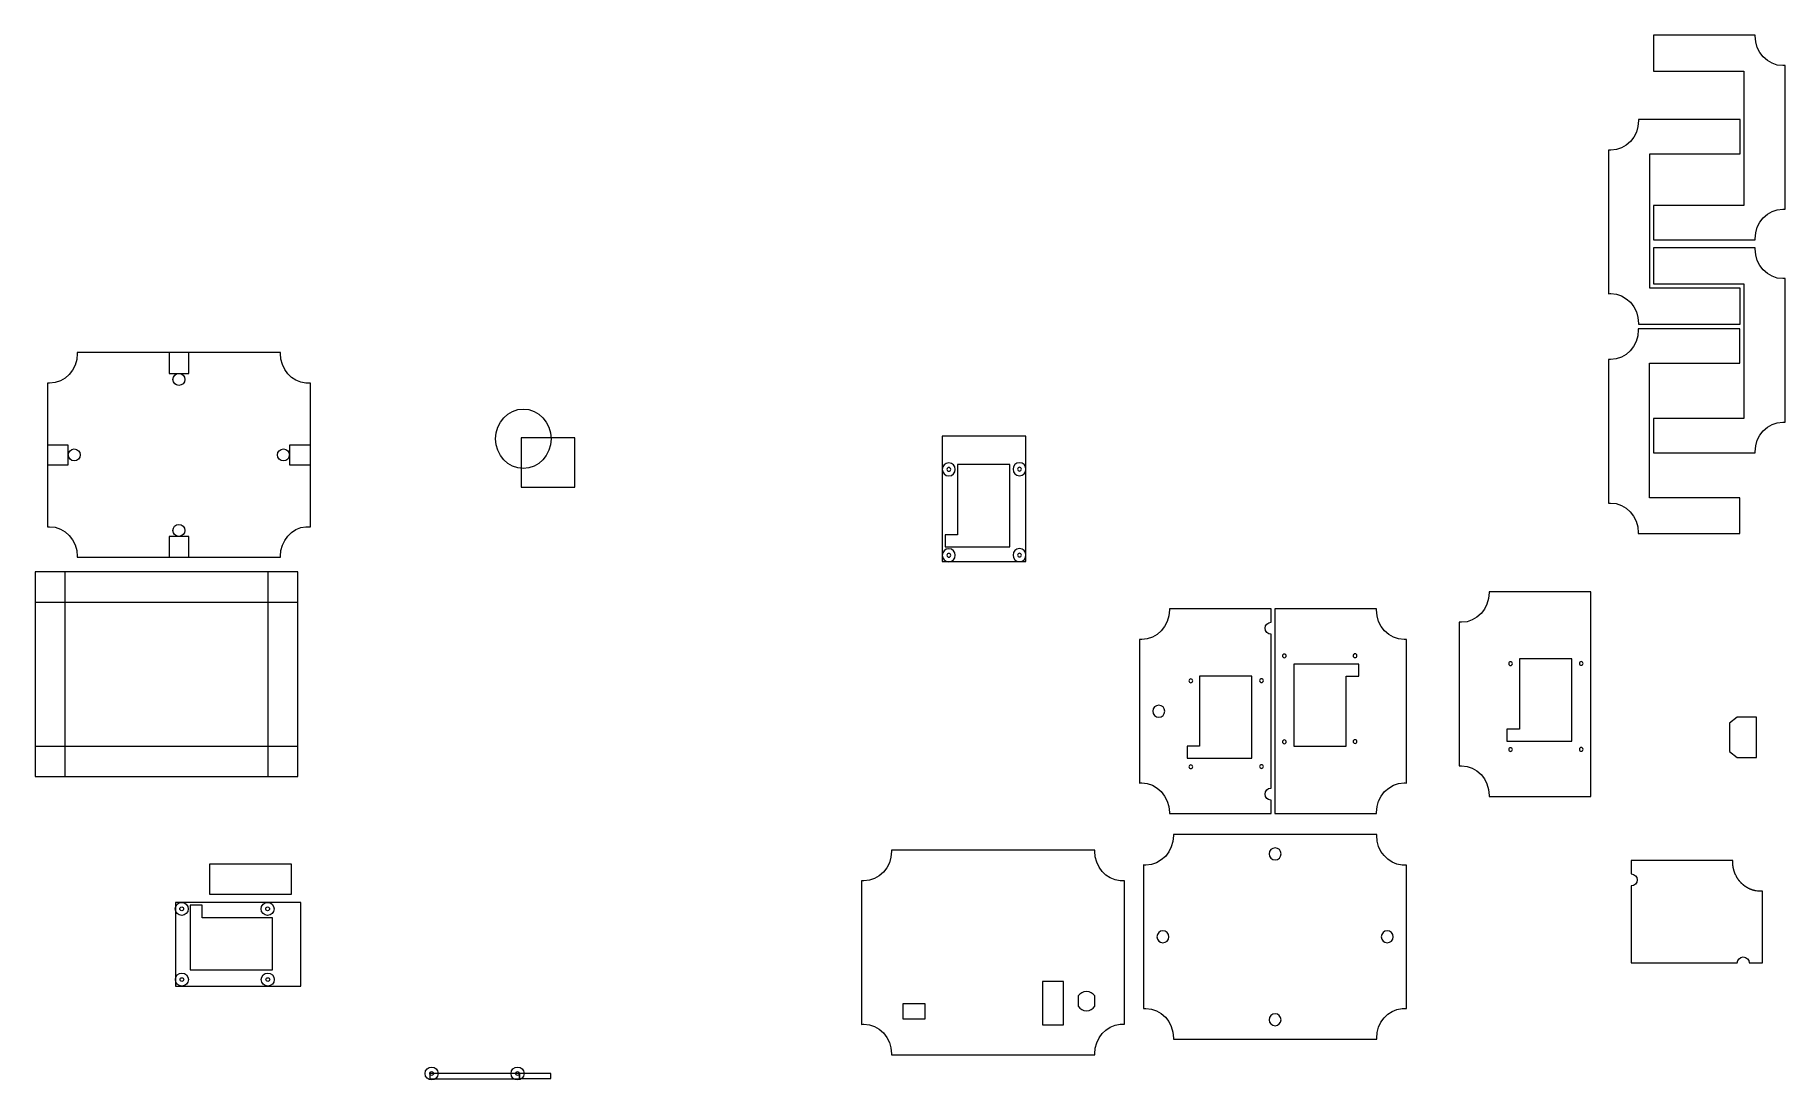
# Model space of a CAD drawing. Header units: millimetres. Extents: x -311 to 860, y 23 to 723.
import ezdxf

# ---------------------------------------------------------------- set-up
doc = ezdxf.new("R2010")
doc.units = ezdxf.units.MM
doc.header["$MEASUREMENT"] = 0
doc.layers.add('Capa 1', color=7, linetype='Continuous')

msp = doc.modelspace()

# ---------------------------------------------------------------- linework, layer by layer
at = {"layer": 'Capa 1', "color": 250, "lineweight": 5}
for points in [[(-302.95, 435.2196), (-288.95, 435.2196), (-288.95, 448.3804), (-302.95, 448.3804), (-302.95, 435.2196)], [(-140.95, 435.2196), (-126.95, 435.2196), (-126.95, 448.3804), (-140.95, 448.3804), (-140.95, 435.2196)], [(14.1379, 420.3), (50.0981, 420.3), (50.0981, 453.264), (14.1379, 453.264), (14.1379, 420.3)], [(-311.2565, 226.4996), (-135.2565, 226.4996), (-135.2565, 363.4996), (-311.2565, 363.4996), (-311.2565, 226.4996)], [(-291.2564, 226.4996), (-155.2566, 226.4996), (-155.2566, 363.4996), (-291.2564, 363.4996), (-291.2564, 226.4996)], [(-311.2565, 246.9997), (-135.2565, 246.9997), (-135.2565, 342.9997), (-311.2565, 342.9997), (-311.2565, 246.9997)], [(-194.5328, 147.8786), (-139.5328, 147.8786), (-139.5328, 167.8786), (-194.5328, 167.8786), (-194.5328, 147.8786)], [(363.05, 60.38), (377.05, 60.38), (377.05, 89.38), (363.05, 89.38), (363.05, 60.38)], [(269.55, 64.3891), (284.55, 64.3891), (284.55, 74.3891), (269.55, 74.3891), (269.55, 64.3891)], [(-47.0256, 24.2022), (12.9744, 24.2022), (12.9744, 27.8388), (-47.0256, 27.8388), (-47.0256, 24.2022)], [(12.9744, 24.4928), (33.9744, 24.4928), (33.9744, 27.8388), (12.9744, 27.8388), (12.9744, 24.4928)]]:
    msp.add_lwpolyline(points, close=True, dxfattribs=at)
for centre, major_axis, ratio in [((-214.92, 492.3002), (0, 4), 1), ((15.594, 452.6439), (0, 19.8797), 0.932805827), ((-284.95, 441.8), (0, 4), 1), ((-144.95, 441.8), (0, 4), 1), ((-214.95, 391.3), (0, 4), 1), ((-213.0592, 138.0257), (0, 4.3391), 1), ((-155.5592, 138.0257), (0, 4.3391), 1), ((-213.0592, 138.0256), (0, 1.25), 1), ((-155.5592, 138.0256), (0, 1.25), 1), ((-212.9292, 90.704), (0, 4.3391), 1), ((-155.4292, 90.704), (0, 4.3391), 1), ((-212.9292, 90.7039), (0, 1.25), 1), ((-155.4292, 90.7039), (0, 1.25), 1), ((-45.7756, 27.8389), (0, 4.3391), 1), ((-45.7756, 27.8388), (0, 1.25), 1), ((11.7244, 27.8389), (0, 4.3391), 1), ((11.7244, 27.8388), (0, 1.25), 1)]:
    msp.add_ellipse(centre, major_axis=major_axis, ratio=ratio, dxfattribs=at)
for points, knots in [([(858.6933, 606.3399), (858.6933, 606.3399), (858.6702, 606.3399), (858.6702, 606.3399), (858.6702, 606.3399), (858.6702, 606.3399), (858.6472, 606.3399), (858.6472, 606.3399), (858.6472, 606.3399), (858.6472, 606.3399), (858.6241, 606.3399), (858.6241, 606.3399), (858.6241, 606.3399), (848.3842, 606.3399), (840.08, 597.4376), (840.08, 586.46), (840.08, 586.46), (840.08, 586.2524), (840.0839, 586.046), (840.0898, 585.84), (840.0898, 585.84), (840.0898, 585.84), (840.08, 585.84), (840.08, 585.84), (840.08, 585.84), (840.08, 585.84), (824.1198, 585.84), (824.1198, 585.84), (824.1198, 585.84), (824.1198, 585.84), (772.05, 585.84), (772.05, 585.84), (772.05, 585.84), (772.05, 585.84), (772.05, 587.84), (772.05, 587.84), (772.05, 587.84), (772.05, 587.84), (772.05, 589.5933), (772.05, 589.5933), (772.05, 589.5933), (772.05, 589.5933), (772.05, 594.8403), (772.05, 594.8403), (772.05, 594.8403), (772.05, 594.8403), (772.05, 602.8398), (772.05, 602.8398), (772.05, 602.8398), (772.05, 602.8398), (772.05, 607.8398), (772.05, 607.8398), (772.05, 607.8398), (772.05, 607.8398), (772.05, 608.7509), (772.05, 608.7509), (772.05, 608.7509), (772.05, 608.7509), (832.58, 608.7509), (832.58, 608.7509), (832.58, 608.7509), (832.58, 608.7509), (832.58, 698.7509), (832.58, 698.7509), (832.58, 698.7509), (832.58, 698.7509), (772.05, 698.7509), (772.05, 698.7509), (772.05, 698.7509), (772.05, 698.7509), (772.05, 700.8403), (772.05, 700.8403), (772.05, 700.8403), (772.05, 700.8403), (772.05, 705.8403), (772.05, 705.8403), (772.05, 705.8403), (772.05, 705.8403), (772.05, 713.8396), (772.05, 713.8396), (772.05, 713.8396), (772.05, 713.8396), (772.05, 715.8398), (772.05, 715.8398), (772.05, 715.8398), (772.05, 715.8398), (772.05, 719.3399), (772.05, 719.3399), (772.05, 719.3399), (772.05, 719.3399), (772.05, 722.84), (772.05, 722.84), (772.05, 722.84), (772.05, 722.84), (840.08, 722.84), (840.08, 722.84), (840.08, 722.84), (840.08, 722.84), (840.0898, 722.84), (840.0898, 722.84), (840.0898, 722.84), (840.0839, 722.634), (840.08, 722.4276), (840.08, 722.22), (840.08, 722.22), (840.08, 711.2424), (848.3842, 702.3401), (858.6241, 702.3401), (858.6241, 702.3401), (858.6241, 702.3401), (858.6472, 702.3401), (858.6472, 702.3401), (858.6472, 702.3401), (858.6472, 702.3401), (858.6702, 702.3401), (858.6702, 702.3401), (858.6702, 702.3401), (858.6702, 702.3401), (858.6933, 702.3401), (858.6933, 702.3401), (858.6933, 702.3401), (859.16, 702.3421), (859.622, 702.3628), (860.08, 702.401), (860.08, 702.401), (860.08, 702.401), (860.08, 702.3401), (860.08, 702.3401), (860.08, 702.3401), (860.08, 702.3401), (860.08, 702.3399), (860.08, 702.3399), (860.08, 702.3399), (860.08, 702.3399), (860.08, 689.876), (860.08, 689.876), (860.08, 689.876), (860.08, 689.876), (860.08, 618.804), (860.08, 618.804), (860.08, 618.804), (860.08, 618.804), (860.08, 606.3401), (860.08, 606.3401), (860.08, 606.3401), (860.08, 606.3401), (860.08, 606.3399), (860.08, 606.3399), (860.08, 606.3399), (860.08, 606.3399), (860.08, 606.279), (860.08, 606.279), (860.08, 606.279), (859.622, 606.3172), (859.16, 606.3379), (858.6933, 606.3399)], [0, 0, 0, 0, 0.025641026, 0.025641026, 0.025641026, 0.025641026, 0.051282051, 0.051282051, 0.051282051, 0.051282051, 0.076923077, 0.076923077, 0.076923077, 0.076923077, 0.102564103, 0.102564103, 0.102564103, 0.102564103, 0.128205128, 0.128205128, 0.128205128, 0.128205128, 0.153846154, 0.153846154, 0.153846154, 0.153846154, 0.179487179, 0.179487179, 0.179487179, 0.179487179, 0.205128205, 0.205128205, 0.205128205, 0.205128205, 0.230769231, 0.230769231, 0.230769231, 0.230769231, 0.256410256, 0.256410256, 0.256410256, 0.256410256, 0.282051282, 0.282051282, 0.282051282, 0.282051282, 0.307692308, 0.307692308, 0.307692308, 0.307692308, 0.333333333, 0.333333333, 0.333333333, 0.333333333, 0.358974359, 0.358974359, 0.358974359, 0.358974359, 0.384615385, 0.384615385, 0.384615385, 0.384615385, 0.41025641, 0.41025641, 0.41025641, 0.41025641, 0.435897436, 0.435897436, 0.435897436, 0.435897436, 0.461538462, 0.461538462, 0.461538462, 0.461538462, 0.487179487, 0.487179487, 0.487179487, 0.487179487, 0.512820513, 0.512820513, 0.512820513, 0.512820513, 0.538461538, 0.538461538, 0.538461538, 0.538461538, 0.564102564, 0.564102564, 0.564102564, 0.564102564, 0.58974359, 0.58974359, 0.58974359, 0.58974359, 0.615384615, 0.615384615, 0.615384615, 0.615384615, 0.641025641, 0.641025641, 0.641025641, 0.641025641, 0.666666667, 0.666666667, 0.666666667, 0.666666667, 0.692307692, 0.692307692, 0.692307692, 0.692307692, 0.717948718, 0.717948718, 0.717948718, 0.717948718, 0.743589744, 0.743589744, 0.743589744, 0.743589744, 0.769230769, 0.769230769, 0.769230769, 0.769230769, 0.794871795, 0.794871795, 0.794871795, 0.794871795, 0.820512821, 0.820512821, 0.820512821, 0.820512821, 0.846153846, 0.846153846, 0.846153846, 0.846153846, 0.871794872, 0.871794872, 0.871794872, 0.871794872, 0.897435897, 0.897435897, 0.897435897, 0.897435897, 0.923076923, 0.923076923, 0.923076923, 0.923076923, 0.948717949, 0.948717949, 0.948717949, 0.948717949, 0.974358974, 0.974358974, 0.974358974, 0.974358974, 1, 1, 1, 1]), ([(743.4367, 645.7601), (743.4367, 645.7601), (743.4598, 645.7601), (743.4598, 645.7601), (743.4598, 645.7601), (743.4598, 645.7601), (743.4828, 645.7601), (743.4828, 645.7601), (743.4828, 645.7601), (743.4828, 645.7601), (743.5059, 645.7601), (743.5059, 645.7601), (743.5059, 645.7601), (753.7458, 645.7601), (762.05, 654.6624), (762.05, 665.64), (762.05, 665.64), (762.05, 665.8476), (762.0461, 666.054), (762.0402, 666.26), (762.0402, 666.26), (762.0402, 666.26), (762.05, 666.26), (762.05, 666.26), (762.05, 666.26), (762.05, 666.26), (778.0102, 666.26), (778.0102, 666.26), (778.0102, 666.26), (778.0102, 666.26), (830.08, 666.26), (830.08, 666.26), (830.08, 666.26), (830.08, 666.26), (830.08, 664.26), (830.08, 664.26), (830.08, 664.26), (830.08, 664.26), (830.08, 662.5067), (830.08, 662.5067), (830.08, 662.5067), (830.08, 662.5067), (830.08, 657.2597), (830.08, 657.2597), (830.08, 657.2597), (830.08, 657.2597), (830.08, 649.2602), (830.08, 649.2602), (830.08, 649.2602), (830.08, 649.2602), (830.08, 644.2602), (830.08, 644.2602), (830.08, 644.2602), (830.08, 644.2602), (830.08, 643.3491), (830.08, 643.3491), (830.08, 643.3491), (830.08, 643.3491), (769.55, 643.3491), (769.55, 643.3491), (769.55, 643.3491), (769.55, 643.3491), (769.55, 553.3491), (769.55, 553.3491), (769.55, 553.3491), (769.55, 553.3491), (830.08, 553.3491), (830.08, 553.3491), (830.08, 553.3491), (830.08, 553.3491), (830.08, 551.2597), (830.08, 551.2597), (830.08, 551.2597), (830.08, 551.2597), (830.08, 546.2597), (830.08, 546.2597), (830.08, 546.2597), (830.08, 546.2597), (830.08, 538.2604), (830.08, 538.2604), (830.08, 538.2604), (830.08, 538.2604), (830.08, 536.2602), (830.08, 536.2602), (830.08, 536.2602), (830.08, 536.2602), (830.08, 532.7601), (830.08, 532.7601), (830.08, 532.7601), (830.08, 532.7601), (830.08, 529.26), (830.08, 529.26), (830.08, 529.26), (830.08, 529.26), (762.05, 529.26), (762.05, 529.26), (762.05, 529.26), (762.05, 529.26), (762.0402, 529.26), (762.0402, 529.26), (762.0402, 529.26), (762.0461, 529.466), (762.05, 529.6724), (762.05, 529.88), (762.05, 529.88), (762.05, 540.8576), (753.7458, 549.7599), (743.5059, 549.7599), (743.5059, 549.7599), (743.5059, 549.7599), (743.4828, 549.7599), (743.4828, 549.7599), (743.4828, 549.7599), (743.4828, 549.7599), (743.4598, 549.7599), (743.4598, 549.7599), (743.4598, 549.7599), (743.4598, 549.7599), (743.4367, 549.7599), (743.4367, 549.7599), (743.4367, 549.7599), (742.97, 549.7579), (742.508, 549.7372), (742.05, 549.699), (742.05, 549.699), (742.05, 549.699), (742.05, 549.7599), (742.05, 549.7599), (742.05, 549.7599), (742.05, 549.7599), (742.05, 549.7601), (742.05, 549.7601), (742.05, 549.7601), (742.05, 549.7601), (742.05, 562.224), (742.05, 562.224), (742.05, 562.224), (742.05, 562.224), (742.05, 633.296), (742.05, 633.296), (742.05, 633.296), (742.05, 633.296), (742.05, 645.7599), (742.05, 645.7599), (742.05, 645.7599), (742.05, 645.7599), (742.05, 645.7601), (742.05, 645.7601), (742.05, 645.7601), (742.05, 645.7601), (742.05, 645.821), (742.05, 645.821), (742.05, 645.821), (742.508, 645.7828), (742.97, 645.7621), (743.4367, 645.7601)], [0, 0, 0, 0, 0.025641026, 0.025641026, 0.025641026, 0.025641026, 0.051282051, 0.051282051, 0.051282051, 0.051282051, 0.076923077, 0.076923077, 0.076923077, 0.076923077, 0.102564103, 0.102564103, 0.102564103, 0.102564103, 0.128205128, 0.128205128, 0.128205128, 0.128205128, 0.153846154, 0.153846154, 0.153846154, 0.153846154, 0.179487179, 0.179487179, 0.179487179, 0.179487179, 0.205128205, 0.205128205, 0.205128205, 0.205128205, 0.230769231, 0.230769231, 0.230769231, 0.230769231, 0.256410256, 0.256410256, 0.256410256, 0.256410256, 0.282051282, 0.282051282, 0.282051282, 0.282051282, 0.307692308, 0.307692308, 0.307692308, 0.307692308, 0.333333333, 0.333333333, 0.333333333, 0.333333333, 0.358974359, 0.358974359, 0.358974359, 0.358974359, 0.384615385, 0.384615385, 0.384615385, 0.384615385, 0.41025641, 0.41025641, 0.41025641, 0.41025641, 0.435897436, 0.435897436, 0.435897436, 0.435897436, 0.461538462, 0.461538462, 0.461538462, 0.461538462, 0.487179487, 0.487179487, 0.487179487, 0.487179487, 0.512820513, 0.512820513, 0.512820513, 0.512820513, 0.538461538, 0.538461538, 0.538461538, 0.538461538, 0.564102564, 0.564102564, 0.564102564, 0.564102564, 0.58974359, 0.58974359, 0.58974359, 0.58974359, 0.615384615, 0.615384615, 0.615384615, 0.615384615, 0.641025641, 0.641025641, 0.641025641, 0.641025641, 0.666666667, 0.666666667, 0.666666667, 0.666666667, 0.692307692, 0.692307692, 0.692307692, 0.692307692, 0.717948718, 0.717948718, 0.717948718, 0.717948718, 0.743589744, 0.743589744, 0.743589744, 0.743589744, 0.769230769, 0.769230769, 0.769230769, 0.769230769, 0.794871795, 0.794871795, 0.794871795, 0.794871795, 0.820512821, 0.820512821, 0.820512821, 0.820512821, 0.846153846, 0.846153846, 0.846153846, 0.846153846, 0.871794872, 0.871794872, 0.871794872, 0.871794872, 0.897435897, 0.897435897, 0.897435897, 0.897435897, 0.923076923, 0.923076923, 0.923076923, 0.923076923, 0.948717949, 0.948717949, 0.948717949, 0.948717949, 0.974358974, 0.974358974, 0.974358974, 0.974358974, 1, 1, 1, 1]), ([(858.6933, 463.7999), (858.6933, 463.7999), (858.6702, 463.7999), (858.6702, 463.7999), (858.6702, 463.7999), (858.6702, 463.7999), (858.6472, 463.7999), (858.6472, 463.7999), (858.6472, 463.7999), (858.6472, 463.7999), (858.6241, 463.7999), (858.6241, 463.7999), (858.6241, 463.7999), (848.3842, 463.7999), (840.08, 454.8976), (840.08, 443.92), (840.08, 443.92), (840.08, 443.7124), (840.0839, 443.506), (840.0898, 443.3), (840.0898, 443.3), (840.0898, 443.3), (840.08, 443.3), (840.08, 443.3), (840.08, 443.3), (840.08, 443.3), (824.1198, 443.3), (824.1198, 443.3), (824.1198, 443.3), (824.1198, 443.3), (772.05, 443.3), (772.05, 443.3), (772.05, 443.3), (772.05, 443.3), (772.05, 445.3), (772.05, 445.3), (772.05, 445.3), (772.05, 445.3), (772.05, 447.0533), (772.05, 447.0533), (772.05, 447.0533), (772.05, 447.0533), (772.05, 452.3003), (772.05, 452.3003), (772.05, 452.3003), (772.05, 452.3003), (772.05, 460.2998), (772.05, 460.2998), (772.05, 460.2998), (772.05, 460.2998), (772.05, 465.2998), (772.05, 465.2998), (772.05, 465.2998), (772.05, 465.2998), (772.05, 466.2109), (772.05, 466.2109), (772.05, 466.2109), (772.05, 466.2109), (832.58, 466.2109), (832.58, 466.2109), (832.58, 466.2109), (832.58, 466.2109), (832.58, 556.2109), (832.58, 556.2109), (832.58, 556.2109), (832.58, 556.2109), (772.05, 556.2109), (772.05, 556.2109), (772.05, 556.2109), (772.05, 556.2109), (772.05, 558.3003), (772.05, 558.3003), (772.05, 558.3003), (772.05, 558.3003), (772.05, 563.3003), (772.05, 563.3003), (772.05, 563.3003), (772.05, 563.3003), (772.05, 571.2996), (772.05, 571.2996), (772.05, 571.2996), (772.05, 571.2996), (772.05, 573.2998), (772.05, 573.2998), (772.05, 573.2998), (772.05, 573.2998), (772.05, 576.7999), (772.05, 576.7999), (772.05, 576.7999), (772.05, 576.7999), (772.05, 580.3), (772.05, 580.3), (772.05, 580.3), (772.05, 580.3), (840.08, 580.3), (840.08, 580.3), (840.08, 580.3), (840.08, 580.3), (840.0898, 580.3), (840.0898, 580.3), (840.0898, 580.3), (840.0839, 580.094), (840.08, 579.8876), (840.08, 579.68), (840.08, 579.68), (840.08, 568.7024), (848.3842, 559.8001), (858.6241, 559.8001), (858.6241, 559.8001), (858.6241, 559.8001), (858.6472, 559.8001), (858.6472, 559.8001), (858.6472, 559.8001), (858.6472, 559.8001), (858.6702, 559.8001), (858.6702, 559.8001), (858.6702, 559.8001), (858.6702, 559.8001), (858.6933, 559.8001), (858.6933, 559.8001), (858.6933, 559.8001), (859.16, 559.8021), (859.622, 559.8228), (860.08, 559.861), (860.08, 559.861), (860.08, 559.861), (860.08, 559.8001), (860.08, 559.8001), (860.08, 559.8001), (860.08, 559.8001), (860.08, 559.7999), (860.08, 559.7999), (860.08, 559.7999), (860.08, 559.7999), (860.08, 547.336), (860.08, 547.336), (860.08, 547.336), (860.08, 547.336), (860.08, 476.264), (860.08, 476.264), (860.08, 476.264), (860.08, 476.264), (860.08, 463.8001), (860.08, 463.8001), (860.08, 463.8001), (860.08, 463.8001), (860.08, 463.7999), (860.08, 463.7999), (860.08, 463.7999), (860.08, 463.7999), (860.08, 463.739), (860.08, 463.739), (860.08, 463.739), (859.622, 463.7772), (859.16, 463.7979), (858.6933, 463.7999)], [0, 0, 0, 0, 0.025641026, 0.025641026, 0.025641026, 0.025641026, 0.051282051, 0.051282051, 0.051282051, 0.051282051, 0.076923077, 0.076923077, 0.076923077, 0.076923077, 0.102564103, 0.102564103, 0.102564103, 0.102564103, 0.128205128, 0.128205128, 0.128205128, 0.128205128, 0.153846154, 0.153846154, 0.153846154, 0.153846154, 0.179487179, 0.179487179, 0.179487179, 0.179487179, 0.205128205, 0.205128205, 0.205128205, 0.205128205, 0.230769231, 0.230769231, 0.230769231, 0.230769231, 0.256410256, 0.256410256, 0.256410256, 0.256410256, 0.282051282, 0.282051282, 0.282051282, 0.282051282, 0.307692308, 0.307692308, 0.307692308, 0.307692308, 0.333333333, 0.333333333, 0.333333333, 0.333333333, 0.358974359, 0.358974359, 0.358974359, 0.358974359, 0.384615385, 0.384615385, 0.384615385, 0.384615385, 0.41025641, 0.41025641, 0.41025641, 0.41025641, 0.435897436, 0.435897436, 0.435897436, 0.435897436, 0.461538462, 0.461538462, 0.461538462, 0.461538462, 0.487179487, 0.487179487, 0.487179487, 0.487179487, 0.512820513, 0.512820513, 0.512820513, 0.512820513, 0.538461538, 0.538461538, 0.538461538, 0.538461538, 0.564102564, 0.564102564, 0.564102564, 0.564102564, 0.58974359, 0.58974359, 0.58974359, 0.58974359, 0.615384615, 0.615384615, 0.615384615, 0.615384615, 0.641025641, 0.641025641, 0.641025641, 0.641025641, 0.666666667, 0.666666667, 0.666666667, 0.666666667, 0.692307692, 0.692307692, 0.692307692, 0.692307692, 0.717948718, 0.717948718, 0.717948718, 0.717948718, 0.743589744, 0.743589744, 0.743589744, 0.743589744, 0.769230769, 0.769230769, 0.769230769, 0.769230769, 0.794871795, 0.794871795, 0.794871795, 0.794871795, 0.820512821, 0.820512821, 0.820512821, 0.820512821, 0.846153846, 0.846153846, 0.846153846, 0.846153846, 0.871794872, 0.871794872, 0.871794872, 0.871794872, 0.897435897, 0.897435897, 0.897435897, 0.897435897, 0.923076923, 0.923076923, 0.923076923, 0.923076923, 0.948717949, 0.948717949, 0.948717949, 0.948717949, 0.974358974, 0.974358974, 0.974358974, 0.974358974, 1, 1, 1, 1]), ([(743.2767, 505.6201), (743.2767, 505.6201), (743.2998, 505.6201), (743.2998, 505.6201), (743.2998, 505.6201), (743.2998, 505.6201), (743.3228, 505.6201), (743.3228, 505.6201), (743.3228, 505.6201), (743.3228, 505.6201), (743.3459, 505.6201), (743.3459, 505.6201), (743.3459, 505.6201), (753.5858, 505.6201), (761.89, 514.5224), (761.89, 525.5), (761.89, 525.5), (761.89, 525.7076), (761.8861, 525.914), (761.8802, 526.12), (761.8802, 526.12), (761.8802, 526.12), (761.89, 526.12), (761.89, 526.12), (761.89, 526.12), (761.89, 526.12), (777.8502, 526.12), (777.8502, 526.12), (777.8502, 526.12), (777.8502, 526.12), (829.92, 526.12), (829.92, 526.12), (829.92, 526.12), (829.92, 526.12), (829.92, 524.12), (829.92, 524.12), (829.92, 524.12), (829.92, 524.12), (829.92, 522.3667), (829.92, 522.3667), (829.92, 522.3667), (829.92, 522.3667), (829.92, 517.1197), (829.92, 517.1197), (829.92, 517.1197), (829.92, 517.1197), (829.92, 509.1202), (829.92, 509.1202), (829.92, 509.1202), (829.92, 509.1202), (829.92, 504.1202), (829.92, 504.1202), (829.92, 504.1202), (829.92, 504.1202), (829.92, 503.2091), (829.92, 503.2091), (829.92, 503.2091), (829.92, 503.2091), (769.39, 503.2091), (769.39, 503.2091), (769.39, 503.2091), (769.39, 503.2091), (769.39, 413.2091), (769.39, 413.2091), (769.39, 413.2091), (769.39, 413.2091), (829.92, 413.2091), (829.92, 413.2091), (829.92, 413.2091), (829.92, 413.2091), (829.92, 411.1197), (829.92, 411.1197), (829.92, 411.1197), (829.92, 411.1197), (829.92, 406.1197), (829.92, 406.1197), (829.92, 406.1197), (829.92, 406.1197), (829.92, 398.1204), (829.92, 398.1204), (829.92, 398.1204), (829.92, 398.1204), (829.92, 396.1202), (829.92, 396.1202), (829.92, 396.1202), (829.92, 396.1202), (829.92, 392.6201), (829.92, 392.6201), (829.92, 392.6201), (829.92, 392.6201), (829.92, 389.12), (829.92, 389.12), (829.92, 389.12), (829.92, 389.12), (761.89, 389.12), (761.89, 389.12), (761.89, 389.12), (761.89, 389.12), (761.8802, 389.12), (761.8802, 389.12), (761.8802, 389.12), (761.8861, 389.326), (761.89, 389.5324), (761.89, 389.74), (761.89, 389.74), (761.89, 400.7176), (753.5858, 409.6199), (743.3459, 409.6199), (743.3459, 409.6199), (743.3459, 409.6199), (743.3228, 409.6199), (743.3228, 409.6199), (743.3228, 409.6199), (743.3228, 409.6199), (743.2998, 409.6199), (743.2998, 409.6199), (743.2998, 409.6199), (743.2998, 409.6199), (743.2767, 409.6199), (743.2767, 409.6199), (743.2767, 409.6199), (742.81, 409.6179), (742.348, 409.5972), (741.89, 409.559), (741.89, 409.559), (741.89, 409.559), (741.89, 409.6199), (741.89, 409.6199), (741.89, 409.6199), (741.89, 409.6199), (741.89, 409.6201), (741.89, 409.6201), (741.89, 409.6201), (741.89, 409.6201), (741.89, 422.084), (741.89, 422.084), (741.89, 422.084), (741.89, 422.084), (741.89, 493.156), (741.89, 493.156), (741.89, 493.156), (741.89, 493.156), (741.89, 505.6199), (741.89, 505.6199), (741.89, 505.6199), (741.89, 505.6199), (741.89, 505.6201), (741.89, 505.6201), (741.89, 505.6201), (741.89, 505.6201), (741.89, 505.681), (741.89, 505.681), (741.89, 505.681), (742.348, 505.6428), (742.81, 505.6221), (743.2767, 505.6201)], [0, 0, 0, 0, 0.025641026, 0.025641026, 0.025641026, 0.025641026, 0.051282051, 0.051282051, 0.051282051, 0.051282051, 0.076923077, 0.076923077, 0.076923077, 0.076923077, 0.102564103, 0.102564103, 0.102564103, 0.102564103, 0.128205128, 0.128205128, 0.128205128, 0.128205128, 0.153846154, 0.153846154, 0.153846154, 0.153846154, 0.179487179, 0.179487179, 0.179487179, 0.179487179, 0.205128205, 0.205128205, 0.205128205, 0.205128205, 0.230769231, 0.230769231, 0.230769231, 0.230769231, 0.256410256, 0.256410256, 0.256410256, 0.256410256, 0.282051282, 0.282051282, 0.282051282, 0.282051282, 0.307692308, 0.307692308, 0.307692308, 0.307692308, 0.333333333, 0.333333333, 0.333333333, 0.333333333, 0.358974359, 0.358974359, 0.358974359, 0.358974359, 0.384615385, 0.384615385, 0.384615385, 0.384615385, 0.41025641, 0.41025641, 0.41025641, 0.41025641, 0.435897436, 0.435897436, 0.435897436, 0.435897436, 0.461538462, 0.461538462, 0.461538462, 0.461538462, 0.487179487, 0.487179487, 0.487179487, 0.487179487, 0.512820513, 0.512820513, 0.512820513, 0.512820513, 0.538461538, 0.538461538, 0.538461538, 0.538461538, 0.564102564, 0.564102564, 0.564102564, 0.564102564, 0.58974359, 0.58974359, 0.58974359, 0.58974359, 0.615384615, 0.615384615, 0.615384615, 0.615384615, 0.641025641, 0.641025641, 0.641025641, 0.641025641, 0.666666667, 0.666666667, 0.666666667, 0.666666667, 0.692307692, 0.692307692, 0.692307692, 0.692307692, 0.717948718, 0.717948718, 0.717948718, 0.717948718, 0.743589744, 0.743589744, 0.743589744, 0.743589744, 0.769230769, 0.769230769, 0.769230769, 0.769230769, 0.794871795, 0.794871795, 0.794871795, 0.794871795, 0.820512821, 0.820512821, 0.820512821, 0.820512821, 0.846153846, 0.846153846, 0.846153846, 0.846153846, 0.871794872, 0.871794872, 0.871794872, 0.871794872, 0.897435897, 0.897435897, 0.897435897, 0.897435897, 0.923076923, 0.923076923, 0.923076923, 0.923076923, 0.948717949, 0.948717949, 0.948717949, 0.948717949, 0.974358974, 0.974358974, 0.974358974, 0.974358974, 1, 1, 1, 1]), ([(-301.5633, 489.8001), (-301.5633, 489.8001), (-301.5402, 489.8001), (-301.5402, 489.8001), (-301.5402, 489.8001), (-301.5402, 489.8001), (-301.5172, 489.8001), (-301.5172, 489.8001), (-301.5172, 489.8001), (-301.5172, 489.8001), (-301.4941, 489.8001), (-301.4941, 489.8001), (-301.4941, 489.8001), (-291.2542, 489.8001), (-282.95, 498.7024), (-282.95, 509.68), (-282.95, 509.68), (-282.95, 509.8876), (-282.9539, 510.094), (-282.9598, 510.3), (-282.9598, 510.3), (-282.9598, 510.3), (-282.95, 510.3), (-282.95, 510.3), (-282.95, 510.3), (-282.95, 510.3), (-266.9898, 510.3), (-266.9898, 510.3), (-266.9898, 510.3), (-266.9898, 510.3), (-146.95, 510.3), (-146.95, 510.3), (-146.95, 510.3), (-146.95, 510.3), (-146.95, 510.2389), (-146.95, 510.2389), (-146.95, 510.2389), (-146.95, 510.2389), (-146.9402, 510.2389), (-146.9402, 510.2389), (-146.9402, 510.2389), (-146.9449, 510.0755), (-146.9488, 509.9113), (-146.95, 509.7469), (-146.95, 509.7469), (-146.95, 509.7469), (-146.95, 509.6188), (-146.95, 509.6188), (-146.95, 509.6188), (-146.95, 499.1686), (-139.4245, 490.5991), (-129.8675, 489.8001), (-129.8675, 489.8001), (-129.8675, 489.8001), (-126.95, 489.8001), (-126.95, 489.8001), (-126.95, 489.8001), (-126.95, 489.8001), (-126.95, 489.7999), (-126.95, 489.7999), (-126.95, 489.7999), (-126.95, 489.7999), (-126.95, 477.2749), (-126.95, 477.2749), (-126.95, 477.2749), (-126.95, 477.2749), (-126.95, 406.3251), (-126.95, 406.3251), (-126.95, 406.3251), (-126.95, 406.3251), (-126.95, 393.8001), (-126.95, 393.8001), (-126.95, 393.8001), (-126.95, 393.8001), (-126.95, 393.7999), (-126.95, 393.7999), (-126.95, 393.7999), (-126.95, 393.7999), (-129.8675, 393.7999), (-129.8675, 393.7999), (-129.8675, 393.7999), (-139.4245, 393.0009), (-146.95, 384.4314), (-146.95, 373.9812), (-146.95, 373.9812), (-146.95, 373.9812), (-146.95, 373.9134), (-146.95, 373.9134), (-146.95, 373.9134), (-146.95, 373.9134), (-146.95, 373.8531), (-146.95, 373.8531), (-146.95, 373.8531), (-146.9488, 373.6887), (-146.9449, 373.5245), (-146.9402, 373.3611), (-146.9402, 373.3611), (-146.9402, 373.3611), (-146.95, 373.3611), (-146.95, 373.3611), (-146.95, 373.3611), (-146.95, 373.3611), (-146.95, 373.3), (-146.95, 373.3), (-146.95, 373.3), (-146.95, 373.3), (-282.95, 373.3), (-282.95, 373.3), (-282.95, 373.3), (-282.95, 373.3), (-282.9598, 373.3), (-282.9598, 373.3), (-282.9598, 373.3), (-282.9539, 373.506), (-282.95, 373.7124), (-282.95, 373.92), (-282.95, 373.92), (-282.95, 384.8976), (-291.2542, 393.7999), (-301.4941, 393.7999), (-301.4941, 393.7999), (-301.4941, 393.7999), (-301.5172, 393.7999), (-301.5172, 393.7999), (-301.5172, 393.7999), (-301.5172, 393.7999), (-301.5402, 393.7999), (-301.5402, 393.7999), (-301.5402, 393.7999), (-301.5402, 393.7999), (-301.5633, 393.7999), (-301.5633, 393.7999), (-301.5633, 393.7999), (-302.03, 393.7979), (-302.492, 393.7772), (-302.95, 393.739), (-302.95, 393.739), (-302.95, 393.739), (-302.95, 393.7999), (-302.95, 393.7999), (-302.95, 393.7999), (-302.95, 393.7999), (-302.95, 393.8001), (-302.95, 393.8001), (-302.95, 393.8001), (-302.95, 393.8001), (-302.95, 406.264), (-302.95, 406.264), (-302.95, 406.264), (-302.95, 406.264), (-302.95, 477.336), (-302.95, 477.336), (-302.95, 477.336), (-302.95, 477.336), (-302.95, 489.7999), (-302.95, 489.7999), (-302.95, 489.7999), (-302.95, 489.7999), (-302.95, 489.8001), (-302.95, 489.8001), (-302.95, 489.8001), (-302.95, 489.8001), (-302.95, 489.861), (-302.95, 489.861), (-302.95, 489.861), (-302.492, 489.8228), (-302.03, 489.8021), (-301.5633, 489.8001)], [0, 0, 0, 0, 0.023809524, 0.023809524, 0.023809524, 0.023809524, 0.047619048, 0.047619048, 0.047619048, 0.047619048, 0.071428571, 0.071428571, 0.071428571, 0.071428571, 0.095238095, 0.095238095, 0.095238095, 0.095238095, 0.119047619, 0.119047619, 0.119047619, 0.119047619, 0.142857143, 0.142857143, 0.142857143, 0.142857143, 0.166666667, 0.166666667, 0.166666667, 0.166666667, 0.19047619, 0.19047619, 0.19047619, 0.19047619, 0.214285714, 0.214285714, 0.214285714, 0.214285714, 0.238095238, 0.238095238, 0.238095238, 0.238095238, 0.261904762, 0.261904762, 0.261904762, 0.261904762, 0.285714286, 0.285714286, 0.285714286, 0.285714286, 0.30952381, 0.30952381, 0.30952381, 0.30952381, 0.333333333, 0.333333333, 0.333333333, 0.333333333, 0.357142857, 0.357142857, 0.357142857, 0.357142857, 0.380952381, 0.380952381, 0.380952381, 0.380952381, 0.404761905, 0.404761905, 0.404761905, 0.404761905, 0.428571429, 0.428571429, 0.428571429, 0.428571429, 0.452380952, 0.452380952, 0.452380952, 0.452380952, 0.476190476, 0.476190476, 0.476190476, 0.476190476, 0.5, 0.5, 0.5, 0.5, 0.523809524, 0.523809524, 0.523809524, 0.523809524, 0.547619048, 0.547619048, 0.547619048, 0.547619048, 0.571428571, 0.571428571, 0.571428571, 0.571428571, 0.595238095, 0.595238095, 0.595238095, 0.595238095, 0.619047619, 0.619047619, 0.619047619, 0.619047619, 0.642857143, 0.642857143, 0.642857143, 0.642857143, 0.666666667, 0.666666667, 0.666666667, 0.666666667, 0.69047619, 0.69047619, 0.69047619, 0.69047619, 0.714285714, 0.714285714, 0.714285714, 0.714285714, 0.738095238, 0.738095238, 0.738095238, 0.738095238, 0.761904762, 0.761904762, 0.761904762, 0.761904762, 0.785714286, 0.785714286, 0.785714286, 0.785714286, 0.80952381, 0.80952381, 0.80952381, 0.80952381, 0.833333333, 0.833333333, 0.833333333, 0.833333333, 0.857142857, 0.857142857, 0.857142857, 0.857142857, 0.880952381, 0.880952381, 0.880952381, 0.880952381, 0.904761905, 0.904761905, 0.904761905, 0.904761905, 0.928571429, 0.928571429, 0.928571429, 0.928571429, 0.952380952, 0.952380952, 0.952380952, 0.952380952, 0.976190476, 0.976190476, 0.976190476, 0.976190476, 1, 1, 1, 1]), ([(-221.5004, 496.3), (-221.5004, 496.3), (-221.5004, 510.3), (-221.5004, 510.3), (-221.5004, 510.3), (-221.5004, 510.3), (-208.3396, 510.3), (-208.3396, 510.3), (-208.3396, 510.3), (-208.3396, 510.3), (-208.3396, 496.3), (-208.3396, 496.3), (-208.3396, 496.3), (-208.3396, 496.3), (-221.5004, 496.3), (-221.5004, 496.3)], [0, 0, 0, 0, 0.25, 0.25, 0.25, 0.25, 0.5, 0.5, 0.5, 0.5, 0.75, 0.75, 0.75, 0.75, 1, 1, 1, 1]), ([(352.05, 370.3891), (352.05, 370.3891), (296.05, 370.3891), (296.05, 370.3891), (296.05, 370.3891), (296.05, 370.3891), (296.05, 454.3891), (296.05, 454.3891), (296.05, 454.3891), (296.05, 454.3891), (352.05, 454.3891), (352.05, 454.3891), (352.05, 454.3891), (352.05, 454.3891), (352.05, 370.3891), (352.05, 370.3891)], [0, 0, 0, 0, 0.25, 0.25, 0.25, 0.25, 0.5, 0.5, 0.5, 0.5, 0.75, 0.75, 0.75, 0.75, 1, 1, 1, 1]), ([(296.05, 432.1391), (296.05, 434.5353), (297.9931, 436.4783), (300.3892, 436.4783), (300.3892, 436.4783), (302.7852, 436.4783), (304.7283, 434.5353), (304.7283, 432.1391), (304.7283, 432.1391), (304.7283, 429.7431), (302.7852, 427.8), (300.3892, 427.8), (300.3892, 427.8), (297.9931, 427.8), (296.05, 429.7431), (296.05, 432.1391)], [0, 0, 0, 0, 0.25, 0.25, 0.25, 0.25, 0.5, 0.5, 0.5, 0.5, 0.75, 0.75, 0.75, 0.75, 1, 1, 1, 1]), ([(306.2992, 388.3), (306.2992, 388.3), (306.2992, 435.3), (306.2992, 435.3), (306.2992, 435.3), (306.2992, 435.3), (341.2992, 435.3), (341.2992, 435.3), (341.2992, 435.3), (341.2992, 435.3), (341.2992, 380.3), (341.2992, 380.3), (341.2992, 380.3), (341.2992, 380.3), (306.2992, 380.3), (306.2992, 380.3), (306.2992, 380.3), (306.2992, 380.3), (297.8492, 380.3), (297.8492, 380.3), (297.8492, 380.3), (297.8492, 380.3), (297.8492, 388.3), (297.8492, 388.3), (297.8492, 388.3), (297.8492, 388.3), (306.2992, 388.3), (306.2992, 388.3)], [0, 0, 0, 0, 0.142857143, 0.142857143, 0.142857143, 0.142857143, 0.285714286, 0.285714286, 0.285714286, 0.285714286, 0.428571429, 0.428571429, 0.428571429, 0.428571429, 0.571428571, 0.571428571, 0.571428571, 0.571428571, 0.714285714, 0.714285714, 0.714285714, 0.714285714, 0.857142857, 0.857142857, 0.857142857, 0.857142857, 1, 1, 1, 1]), ([(343.3717, 432.2691), (343.3717, 434.6653), (345.3148, 436.6083), (347.7109, 436.6083), (347.7109, 436.6083), (350.1069, 436.6083), (352.05, 434.6653), (352.05, 432.2691), (352.05, 432.2691), (352.05, 429.8731), (350.1069, 427.93), (347.7109, 427.93), (347.7109, 427.93), (345.3148, 427.93), (343.3717, 429.8731), (343.3717, 432.2691)], [0, 0, 0, 0, 0.25, 0.25, 0.25, 0.25, 0.5, 0.5, 0.5, 0.5, 0.75, 0.75, 0.75, 0.75, 1, 1, 1, 1]), ([(346.4609, 432.2691), (346.4609, 432.9593), (347.0206, 433.5191), (347.7109, 433.5191), (347.7109, 433.5191), (348.4012, 433.5191), (348.9609, 432.9593), (348.9609, 432.2691), (348.9609, 432.2691), (348.9609, 431.5789), (348.4012, 431.0191), (347.7109, 431.0191), (347.7109, 431.0191), (347.0206, 431.0191), (346.4609, 431.5789), (346.4609, 432.2691)], [0, 0, 0, 0, 0.25, 0.25, 0.25, 0.25, 0.5, 0.5, 0.5, 0.5, 0.75, 0.75, 0.75, 0.75, 1, 1, 1, 1]), ([(299.1392, 432.1391), (299.1392, 432.8293), (299.6989, 433.3891), (300.3892, 433.3891), (300.3892, 433.3891), (301.0795, 433.3891), (301.6392, 432.8293), (301.6392, 432.1391), (301.6392, 432.1391), (301.6392, 431.4489), (301.0795, 430.8891), (300.3892, 430.8891), (300.3892, 430.8891), (299.6989, 430.8891), (299.1392, 431.4489), (299.1392, 432.1391)], [0, 0, 0, 0, 0.25, 0.25, 0.25, 0.25, 0.5, 0.5, 0.5, 0.5, 0.75, 0.75, 0.75, 0.75, 1, 1, 1, 1]), ([(-221.5304, 373.3), (-221.5304, 373.3), (-221.5304, 387.3), (-221.5304, 387.3), (-221.5304, 387.3), (-221.5304, 387.3), (-208.3696, 387.3), (-208.3696, 387.3), (-208.3696, 387.3), (-208.3696, 387.3), (-208.3696, 373.3), (-208.3696, 373.3), (-208.3696, 373.3), (-208.3696, 373.3), (-221.5304, 373.3), (-221.5304, 373.3)], [0, 0, 0, 0, 0.25, 0.25, 0.25, 0.25, 0.5, 0.5, 0.5, 0.5, 0.75, 0.75, 0.75, 0.75, 1, 1, 1, 1]), ([(296.05, 374.6391), (296.05, 377.0353), (297.9931, 378.9783), (300.3892, 378.9783), (300.3892, 378.9783), (302.7852, 378.9783), (304.7283, 377.0353), (304.7283, 374.6391), (304.7283, 374.6391), (304.7283, 372.2431), (302.7852, 370.3), (300.3892, 370.3), (300.3892, 370.3), (297.9931, 370.3), (296.05, 372.2431), (296.05, 374.6391)], [0, 0, 0, 0, 0.25, 0.25, 0.25, 0.25, 0.5, 0.5, 0.5, 0.5, 0.75, 0.75, 0.75, 0.75, 1, 1, 1, 1]), ([(299.1392, 374.6391), (299.1392, 375.3293), (299.6989, 375.8891), (300.3892, 375.8891), (300.3892, 375.8891), (301.0795, 375.8891), (301.6392, 375.3293), (301.6392, 374.6391), (301.6392, 374.6391), (301.6392, 373.9489), (301.0795, 373.3891), (300.3892, 373.3891), (300.3892, 373.3891), (299.6989, 373.3891), (299.1392, 373.9489), (299.1392, 374.6391)], [0, 0, 0, 0, 0.25, 0.25, 0.25, 0.25, 0.5, 0.5, 0.5, 0.5, 0.75, 0.75, 0.75, 0.75, 1, 1, 1, 1]), ([(343.3717, 374.7691), (343.3717, 377.1653), (345.3148, 379.1083), (347.7109, 379.1083), (347.7109, 379.1083), (350.1069, 379.1083), (352.05, 377.1653), (352.05, 374.7691), (352.05, 374.7691), (352.05, 372.3731), (350.1069, 370.43), (347.7109, 370.43), (347.7109, 370.43), (345.3148, 370.43), (343.3717, 372.3731), (343.3717, 374.7691)], [0, 0, 0, 0, 0.25, 0.25, 0.25, 0.25, 0.5, 0.5, 0.5, 0.5, 0.75, 0.75, 0.75, 0.75, 1, 1, 1, 1]), ([(346.4609, 374.7691), (346.4609, 375.4593), (347.0206, 376.0191), (347.7109, 376.0191), (347.7109, 376.0191), (348.4012, 376.0191), (348.9609, 375.4593), (348.9609, 374.7691), (348.9609, 374.7691), (348.9609, 374.0789), (348.4012, 373.5191), (347.7109, 373.5191), (347.7109, 373.5191), (347.0206, 373.5191), (346.4609, 374.0789), (346.4609, 374.7691)], [0, 0, 0, 0, 0.25, 0.25, 0.25, 0.25, 0.5, 0.5, 0.5, 0.5, 0.75, 0.75, 0.75, 0.75, 1, 1, 1, 1]), ([(643.4367, 329.8001), (643.4367, 329.8001), (643.4598, 329.8001), (643.4598, 329.8001), (643.4598, 329.8001), (643.4598, 329.8001), (643.4828, 329.8001), (643.4828, 329.8001), (643.4828, 329.8001), (643.4828, 329.8001), (643.5059, 329.8001), (643.5059, 329.8001), (643.5059, 329.8001), (653.7458, 329.8001), (662.05, 338.7024), (662.05, 349.68), (662.05, 349.68), (662.05, 349.8876), (662.0461, 350.094), (662.0402, 350.3), (662.0402, 350.3), (662.0402, 350.3), (662.05, 350.3), (662.05, 350.3), (662.05, 350.3), (662.05, 350.3), (678.0102, 350.3), (678.0102, 350.3), (678.0102, 350.3), (678.0102, 350.3), (730.08, 350.3), (730.08, 350.3), (730.08, 350.3), (730.08, 350.3), (730.08, 344.2026), (730.08, 344.2026), (730.08, 344.2026), (730.08, 344.2026), (730.08, 336.3002), (730.08, 336.3002), (730.08, 336.3002), (730.08, 336.3002), (730.08, 328.3002), (730.08, 328.3002), (730.08, 328.3002), (730.08, 328.3002), (730.08, 324.0132), (730.08, 324.0132), (730.08, 324.0132), (730.08, 324.0132), (730.08, 240.4968), (730.08, 240.4968), (730.08, 240.4968), (730.08, 240.4968), (730.08, 235.2997), (730.08, 235.2997), (730.08, 235.2997), (730.08, 235.2997), (730.08, 227.3004), (730.08, 227.3004), (730.08, 227.3004), (730.08, 227.3004), (730.08, 218.3), (730.08, 218.3), (730.08, 218.3), (730.08, 218.3), (730.08, 213.3), (730.08, 213.3), (730.08, 213.3), (730.08, 213.3), (662.05, 213.3), (662.05, 213.3), (662.05, 213.3), (662.05, 213.3), (662.0402, 213.3), (662.0402, 213.3), (662.0402, 213.3), (662.0461, 213.506), (662.05, 213.7124), (662.05, 213.92), (662.05, 213.92), (662.05, 224.8976), (653.7458, 233.7999), (643.5059, 233.7999), (643.5059, 233.7999), (643.5059, 233.7999), (643.4828, 233.7999), (643.4828, 233.7999), (643.4828, 233.7999), (643.4828, 233.7999), (643.4598, 233.7999), (643.4598, 233.7999), (643.4598, 233.7999), (643.4598, 233.7999), (643.4367, 233.7999), (643.4367, 233.7999), (643.4367, 233.7999), (642.97, 233.7979), (642.508, 233.7772), (642.05, 233.739), (642.05, 233.739), (642.05, 233.739), (642.05, 233.7999), (642.05, 233.7999), (642.05, 233.7999), (642.05, 233.7999), (642.05, 233.8001), (642.05, 233.8001), (642.05, 233.8001), (642.05, 233.8001), (642.05, 246.264), (642.05, 246.264), (642.05, 246.264), (642.05, 246.264), (642.05, 317.336), (642.05, 317.336), (642.05, 317.336), (642.05, 317.336), (642.05, 329.7999), (642.05, 329.7999), (642.05, 329.7999), (642.05, 329.7999), (642.05, 329.8001), (642.05, 329.8001), (642.05, 329.8001), (642.05, 329.8001), (642.05, 329.861), (642.05, 329.861), (642.05, 329.861), (642.508, 329.8228), (642.97, 329.8021), (643.4367, 329.8001)], [0, 0, 0, 0, 0.03030303, 0.03030303, 0.03030303, 0.03030303, 0.060606061, 0.060606061, 0.060606061, 0.060606061, 0.090909091, 0.090909091, 0.090909091, 0.090909091, 0.121212121, 0.121212121, 0.121212121, 0.121212121, 0.151515152, 0.151515152, 0.151515152, 0.151515152, 0.181818182, 0.181818182, 0.181818182, 0.181818182, 0.212121212, 0.212121212, 0.212121212, 0.212121212, 0.242424242, 0.242424242, 0.242424242, 0.242424242, 0.272727273, 0.272727273, 0.272727273, 0.272727273, 0.303030303, 0.303030303, 0.303030303, 0.303030303, 0.333333333, 0.333333333, 0.333333333, 0.333333333, 0.363636364, 0.363636364, 0.363636364, 0.363636364, 0.393939394, 0.393939394, 0.393939394, 0.393939394, 0.424242424, 0.424242424, 0.424242424, 0.424242424, 0.454545455, 0.454545455, 0.454545455, 0.454545455, 0.484848485, 0.484848485, 0.484848485, 0.484848485, 0.515151515, 0.515151515, 0.515151515, 0.515151515, 0.545454545, 0.545454545, 0.545454545, 0.545454545, 0.575757576, 0.575757576, 0.575757576, 0.575757576, 0.606060606, 0.606060606, 0.606060606, 0.606060606, 0.636363636, 0.636363636, 0.636363636, 0.636363636, 0.666666667, 0.666666667, 0.666666667, 0.666666667, 0.696969697, 0.696969697, 0.696969697, 0.696969697, 0.727272727, 0.727272727, 0.727272727, 0.727272727, 0.757575758, 0.757575758, 0.757575758, 0.757575758, 0.787878788, 0.787878788, 0.787878788, 0.787878788, 0.818181818, 0.818181818, 0.818181818, 0.818181818, 0.848484848, 0.848484848, 0.848484848, 0.848484848, 0.878787879, 0.878787879, 0.878787879, 0.878787879, 0.909090909, 0.909090909, 0.909090909, 0.909090909, 0.939393939, 0.939393939, 0.939393939, 0.939393939, 0.96969697, 0.96969697, 0.96969697, 0.96969697, 1, 1, 1, 1]), ([(429.4217, 318.3001), (429.4217, 318.3001), (429.4448, 318.3001), (429.4448, 318.3001), (429.4448, 318.3001), (429.4448, 318.3001), (429.4678, 318.3001), (429.4678, 318.3001), (429.4678, 318.3001), (429.4678, 318.3001), (429.4909, 318.3001), (429.4909, 318.3001), (429.4909, 318.3001), (439.7308, 318.3001), (448.035, 327.2024), (448.035, 338.18), (448.035, 338.18), (448.035, 338.3876), (448.0311, 338.594), (448.0252, 338.8), (448.0252, 338.8), (448.0252, 338.8), (448.035, 338.8), (448.035, 338.8), (448.035, 338.8), (448.035, 338.8), (463.9952, 338.8), (463.9952, 338.8), (463.9952, 338.8), (463.9952, 338.8), (516.065, 338.8), (516.065, 338.8), (516.065, 338.8), (516.065, 338.8), (516.065, 335.0467), (516.065, 335.0467), (516.065, 335.0467), (516.065, 335.0467), (516.065, 329.7997), (516.065, 329.7997), (516.065, 329.7997), (513.8656, 329.7887), (512.0854, 328.002), (512.0854, 325.8), (512.0854, 325.8), (512.0854, 323.598), (513.8656, 321.8112), (516.065, 321.8002), (516.065, 321.8002), (516.065, 321.8002), (516.065, 316.8002), (516.065, 316.8002), (516.065, 316.8002), (516.065, 316.8002), (516.065, 310.4683), (516.065, 310.4683), (516.065, 310.4683), (516.065, 310.4683), (516.065, 227.4535), (516.065, 227.4535), (516.065, 227.4535), (516.065, 227.4535), (516.065, 223.7997), (516.065, 223.7997), (516.065, 223.7997), (516.065, 223.7997), (516.065, 218.7997), (516.065, 218.7997), (516.065, 218.7997), (516.065, 218.7997), (516.035, 218.8), (516.035, 218.8), (516.035, 218.8), (513.8262, 218.8), (512.035, 217.0088), (512.035, 214.8), (512.035, 214.8), (512.035, 212.5912), (513.8262, 210.8), (516.035, 210.8), (516.035, 210.8), (516.035, 210.8), (516.065, 210.8004), (516.065, 210.8004), (516.065, 210.8004), (516.065, 210.8004), (516.065, 208.8002), (516.065, 208.8002), (516.065, 208.8002), (516.065, 208.8002), (516.065, 201.8), (516.065, 201.8), (516.065, 201.8), (516.065, 201.8), (448.035, 201.8), (448.035, 201.8), (448.035, 201.8), (448.035, 201.8), (448.0252, 201.8), (448.0252, 201.8), (448.0252, 201.8), (448.0311, 202.006), (448.035, 202.2124), (448.035, 202.42), (448.035, 202.42), (448.035, 213.3976), (439.7308, 222.2999), (429.4909, 222.2999), (429.4909, 222.2999), (429.4909, 222.2999), (429.4678, 222.2999), (429.4678, 222.2999), (429.4678, 222.2999), (429.4678, 222.2999), (429.4448, 222.2999), (429.4448, 222.2999), (429.4448, 222.2999), (429.4448, 222.2999), (429.4217, 222.2999), (429.4217, 222.2999), (429.4217, 222.2999), (428.955, 222.2979), (428.493, 222.2772), (428.035, 222.239), (428.035, 222.239), (428.035, 222.239), (428.035, 222.2999), (428.035, 222.2999), (428.035, 222.2999), (428.035, 222.2999), (428.035, 222.3001), (428.035, 222.3001), (428.035, 222.3001), (428.035, 222.3001), (428.035, 234.764), (428.035, 234.764), (428.035, 234.764), (428.035, 234.764), (428.035, 305.836), (428.035, 305.836), (428.035, 305.836), (428.035, 305.836), (428.035, 318.2999), (428.035, 318.2999), (428.035, 318.2999), (428.035, 318.2999), (428.035, 318.3001), (428.035, 318.3001), (428.035, 318.3001), (428.035, 318.3001), (428.035, 318.361), (428.035, 318.361), (428.035, 318.361), (428.493, 318.3228), (428.955, 318.3021), (429.4217, 318.3001)], [0, 0, 0, 0, 0.025641026, 0.025641026, 0.025641026, 0.025641026, 0.051282051, 0.051282051, 0.051282051, 0.051282051, 0.076923077, 0.076923077, 0.076923077, 0.076923077, 0.102564103, 0.102564103, 0.102564103, 0.102564103, 0.128205128, 0.128205128, 0.128205128, 0.128205128, 0.153846154, 0.153846154, 0.153846154, 0.153846154, 0.179487179, 0.179487179, 0.179487179, 0.179487179, 0.205128205, 0.205128205, 0.205128205, 0.205128205, 0.230769231, 0.230769231, 0.230769231, 0.230769231, 0.256410256, 0.256410256, 0.256410256, 0.256410256, 0.282051282, 0.282051282, 0.282051282, 0.282051282, 0.307692308, 0.307692308, 0.307692308, 0.307692308, 0.333333333, 0.333333333, 0.333333333, 0.333333333, 0.358974359, 0.358974359, 0.358974359, 0.358974359, 0.384615385, 0.384615385, 0.384615385, 0.384615385, 0.41025641, 0.41025641, 0.41025641, 0.41025641, 0.435897436, 0.435897436, 0.435897436, 0.435897436, 0.461538462, 0.461538462, 0.461538462, 0.461538462, 0.487179487, 0.487179487, 0.487179487, 0.487179487, 0.512820513, 0.512820513, 0.512820513, 0.512820513, 0.538461538, 0.538461538, 0.538461538, 0.538461538, 0.564102564, 0.564102564, 0.564102564, 0.564102564, 0.58974359, 0.58974359, 0.58974359, 0.58974359, 0.615384615, 0.615384615, 0.615384615, 0.615384615, 0.641025641, 0.641025641, 0.641025641, 0.641025641, 0.666666667, 0.666666667, 0.666666667, 0.666666667, 0.692307692, 0.692307692, 0.692307692, 0.692307692, 0.717948718, 0.717948718, 0.717948718, 0.717948718, 0.743589744, 0.743589744, 0.743589744, 0.743589744, 0.769230769, 0.769230769, 0.769230769, 0.769230769, 0.794871795, 0.794871795, 0.794871795, 0.794871795, 0.820512821, 0.820512821, 0.820512821, 0.820512821, 0.846153846, 0.846153846, 0.846153846, 0.846153846, 0.871794872, 0.871794872, 0.871794872, 0.871794872, 0.897435897, 0.897435897, 0.897435897, 0.897435897, 0.923076923, 0.923076923, 0.923076923, 0.923076923, 0.948717949, 0.948717949, 0.948717949, 0.948717949, 0.974358974, 0.974358974, 0.974358974, 0.974358974, 1, 1, 1, 1]), ([(605.2483, 222.2999), (605.2483, 222.2999), (605.2252, 222.2999), (605.2252, 222.2999), (605.2252, 222.2999), (605.2252, 222.2999), (605.2022, 222.2999), (605.2022, 222.2999), (605.2022, 222.2999), (605.2022, 222.2999), (605.1791, 222.2999), (605.1791, 222.2999), (605.1791, 222.2999), (594.9392, 222.2999), (586.635, 213.3976), (586.635, 202.42), (586.635, 202.42), (586.635, 202.2124), (586.6389, 202.006), (586.6448, 201.8), (586.6448, 201.8), (586.6448, 201.8), (586.635, 201.8), (586.635, 201.8), (586.635, 201.8), (586.635, 201.8), (570.6748, 201.8), (570.6748, 201.8), (570.6748, 201.8), (570.6748, 201.8), (518.605, 201.8), (518.605, 201.8), (518.605, 201.8), (518.605, 201.8), (518.605, 207.8974), (518.605, 207.8974), (518.605, 207.8974), (518.605, 207.8974), (518.605, 215.7998), (518.605, 215.7998), (518.605, 215.7998), (518.605, 215.7998), (518.605, 223.7998), (518.605, 223.7998), (518.605, 223.7998), (518.605, 223.7998), (518.605, 228.0868), (518.605, 228.0868), (518.605, 228.0868), (518.605, 228.0868), (518.605, 311.6032), (518.605, 311.6032), (518.605, 311.6032), (518.605, 311.6032), (518.605, 316.8003), (518.605, 316.8003), (518.605, 316.8003), (518.605, 316.8003), (518.605, 324.7996), (518.605, 324.7996), (518.605, 324.7996), (518.605, 324.7996), (518.605, 333.8), (518.605, 333.8), (518.605, 333.8), (518.605, 333.8), (518.605, 338.8), (518.605, 338.8), (518.605, 338.8), (518.605, 338.8), (586.635, 338.8), (586.635, 338.8), (586.635, 338.8), (586.635, 338.8), (586.6448, 338.8), (586.6448, 338.8), (586.6448, 338.8), (586.6389, 338.594), (586.635, 338.3876), (586.635, 338.18), (586.635, 338.18), (586.635, 327.2024), (594.9392, 318.3001), (605.1791, 318.3001), (605.1791, 318.3001), (605.1791, 318.3001), (605.2022, 318.3001), (605.2022, 318.3001), (605.2022, 318.3001), (605.2022, 318.3001), (605.2252, 318.3001), (605.2252, 318.3001), (605.2252, 318.3001), (605.2252, 318.3001), (605.2483, 318.3001), (605.2483, 318.3001), (605.2483, 318.3001), (605.715, 318.3021), (606.177, 318.3228), (606.635, 318.361), (606.635, 318.361), (606.635, 318.361), (606.635, 318.3001), (606.635, 318.3001), (606.635, 318.3001), (606.635, 318.3001), (606.635, 318.2999), (606.635, 318.2999), (606.635, 318.2999), (606.635, 318.2999), (606.635, 305.836), (606.635, 305.836), (606.635, 305.836), (606.635, 305.836), (606.635, 234.764), (606.635, 234.764), (606.635, 234.764), (606.635, 234.764), (606.635, 222.3001), (606.635, 222.3001), (606.635, 222.3001), (606.635, 222.3001), (606.635, 222.2999), (606.635, 222.2999), (606.635, 222.2999), (606.635, 222.2999), (606.635, 222.239), (606.635, 222.239), (606.635, 222.239), (606.177, 222.2772), (605.715, 222.2979), (605.2483, 222.2999)], [0, 0, 0, 0, 0.03030303, 0.03030303, 0.03030303, 0.03030303, 0.060606061, 0.060606061, 0.060606061, 0.060606061, 0.090909091, 0.090909091, 0.090909091, 0.090909091, 0.121212121, 0.121212121, 0.121212121, 0.121212121, 0.151515152, 0.151515152, 0.151515152, 0.151515152, 0.181818182, 0.181818182, 0.181818182, 0.181818182, 0.212121212, 0.212121212, 0.212121212, 0.212121212, 0.242424242, 0.242424242, 0.242424242, 0.242424242, 0.272727273, 0.272727273, 0.272727273, 0.272727273, 0.303030303, 0.303030303, 0.303030303, 0.303030303, 0.333333333, 0.333333333, 0.333333333, 0.333333333, 0.363636364, 0.363636364, 0.363636364, 0.363636364, 0.393939394, 0.393939394, 0.393939394, 0.393939394, 0.424242424, 0.424242424, 0.424242424, 0.424242424, 0.454545455, 0.454545455, 0.454545455, 0.454545455, 0.484848485, 0.484848485, 0.484848485, 0.484848485, 0.515151515, 0.515151515, 0.515151515, 0.515151515, 0.545454545, 0.545454545, 0.545454545, 0.545454545, 0.575757576, 0.575757576, 0.575757576, 0.575757576, 0.606060606, 0.606060606, 0.606060606, 0.606060606, 0.636363636, 0.636363636, 0.636363636, 0.636363636, 0.666666667, 0.666666667, 0.666666667, 0.666666667, 0.696969697, 0.696969697, 0.696969697, 0.696969697, 0.727272727, 0.727272727, 0.727272727, 0.727272727, 0.757575758, 0.757575758, 0.757575758, 0.757575758, 0.787878788, 0.787878788, 0.787878788, 0.787878788, 0.818181818, 0.818181818, 0.818181818, 0.818181818, 0.848484848, 0.848484848, 0.848484848, 0.848484848, 0.878787879, 0.878787879, 0.878787879, 0.878787879, 0.909090909, 0.909090909, 0.909090909, 0.909090909, 0.939393939, 0.939393939, 0.939393939, 0.939393939, 0.96969697, 0.96969697, 0.96969697, 0.96969697, 1, 1, 1, 1]), ([(526.2241, 307.3309), (526.2241, 306.6407), (525.6644, 306.0809), (524.9741, 306.0809), (524.9741, 306.0809), (524.2838, 306.0809), (523.7241, 306.6407), (523.7241, 307.3309), (523.7241, 307.3309), (523.7241, 308.0211), (524.2838, 308.5809), (524.9741, 308.5809), (524.9741, 308.5809), (525.6644, 308.5809), (526.2241, 308.0211), (526.2241, 307.3309)], [0, 0, 0, 0, 0.25, 0.25, 0.25, 0.25, 0.5, 0.5, 0.5, 0.5, 0.75, 0.75, 0.75, 0.75, 1, 1, 1, 1]), ([(573.5458, 307.4609), (573.5458, 306.7707), (572.9861, 306.2109), (572.2958, 306.2109), (572.2958, 306.2109), (571.6055, 306.2109), (571.0458, 306.7707), (571.0458, 307.4609), (571.0458, 307.4609), (571.0458, 308.1511), (571.6055, 308.7109), (572.2958, 308.7109), (572.2958, 308.7109), (572.9861, 308.7109), (573.5458, 308.1511), (573.5458, 307.4609)], [0, 0, 0, 0, 0.25, 0.25, 0.25, 0.25, 0.5, 0.5, 0.5, 0.5, 0.75, 0.75, 0.75, 0.75, 1, 1, 1, 1]), ([(682.2992, 258.3), (682.2992, 258.3), (682.2992, 305.3), (682.2992, 305.3), (682.2992, 305.3), (682.2992, 305.3), (717.2992, 305.3), (717.2992, 305.3), (717.2992, 305.3), (717.2992, 305.3), (717.2992, 250.3), (717.2992, 250.3), (717.2992, 250.3), (717.2992, 250.3), (682.2992, 250.3), (682.2992, 250.3), (682.2992, 250.3), (682.2992, 250.3), (673.8492, 250.3), (673.8492, 250.3), (673.8492, 250.3), (673.8492, 250.3), (673.8492, 258.3), (673.8492, 258.3), (673.8492, 258.3), (673.8492, 258.3), (682.2992, 258.3), (682.2992, 258.3)], [0, 0, 0, 0, 0.142857143, 0.142857143, 0.142857143, 0.142857143, 0.285714286, 0.285714286, 0.285714286, 0.285714286, 0.428571429, 0.428571429, 0.428571429, 0.428571429, 0.571428571, 0.571428571, 0.571428571, 0.571428571, 0.714285714, 0.714285714, 0.714285714, 0.714285714, 0.857142857, 0.857142857, 0.857142857, 0.857142857, 1, 1, 1, 1]), ([(468.2842, 246.8), (468.2842, 246.8), (468.2842, 293.8), (468.2842, 293.8), (468.2842, 293.8), (468.2842, 293.8), (503.2842, 293.8), (503.2842, 293.8), (503.2842, 293.8), (503.2842, 293.8), (503.2842, 238.8), (503.2842, 238.8), (503.2842, 238.8), (503.2842, 238.8), (468.2842, 238.8), (468.2842, 238.8), (468.2842, 238.8), (468.2842, 238.8), (459.8342, 238.8), (459.8342, 238.8), (459.8342, 238.8), (459.8342, 238.8), (459.8342, 246.8), (459.8342, 246.8), (459.8342, 246.8), (459.8342, 246.8), (468.2842, 246.8), (468.2842, 246.8)], [0, 0, 0, 0, 0.142857143, 0.142857143, 0.142857143, 0.142857143, 0.285714286, 0.285714286, 0.285714286, 0.285714286, 0.428571429, 0.428571429, 0.428571429, 0.428571429, 0.571428571, 0.571428571, 0.571428571, 0.571428571, 0.714285714, 0.714285714, 0.714285714, 0.714285714, 0.857142857, 0.857142857, 0.857142857, 0.857142857, 1, 1, 1, 1]), ([(468.2842, 246.8), (468.2842, 246.8), (468.2842, 293.8), (468.2842, 293.8), (468.2842, 293.8), (468.2842, 293.8), (503.2842, 293.8), (503.2842, 293.8), (503.2842, 293.8), (503.2842, 293.8), (503.2842, 238.8), (503.2842, 238.8), (503.2842, 238.8), (503.2842, 238.8), (468.2842, 238.8), (468.2842, 238.8), (468.2842, 238.8), (468.2842, 238.8), (459.8342, 238.8), (459.8342, 238.8), (459.8342, 238.8), (459.8342, 238.8), (459.8342, 246.8), (459.8342, 246.8), (459.8342, 246.8), (459.8342, 246.8), (468.2842, 246.8), (468.2842, 246.8)], [0, 0, 0, 0, 0.142857143, 0.142857143, 0.142857143, 0.142857143, 0.285714286, 0.285714286, 0.285714286, 0.285714286, 0.428571429, 0.428571429, 0.428571429, 0.428571429, 0.571428571, 0.571428571, 0.571428571, 0.571428571, 0.714285714, 0.714285714, 0.714285714, 0.714285714, 0.857142857, 0.857142857, 0.857142857, 0.857142857, 1, 1, 1, 1]), ([(566.3858, 293.8), (566.3858, 293.8), (566.3858, 246.8), (566.3858, 246.8), (566.3858, 246.8), (566.3858, 246.8), (531.3858, 246.8), (531.3858, 246.8), (531.3858, 246.8), (531.3858, 246.8), (531.3858, 301.8), (531.3858, 301.8), (531.3858, 301.8), (531.3858, 301.8), (566.3858, 301.8), (566.3858, 301.8), (566.3858, 301.8), (566.3858, 301.8), (574.8358, 301.8), (574.8358, 301.8), (574.8358, 301.8), (574.8358, 301.8), (574.8358, 293.8), (574.8358, 293.8), (574.8358, 293.8), (574.8358, 293.8), (566.3858, 293.8), (566.3858, 293.8)], [0, 0, 0, 0, 0.142857143, 0.142857143, 0.142857143, 0.142857143, 0.285714286, 0.285714286, 0.285714286, 0.285714286, 0.428571429, 0.428571429, 0.428571429, 0.428571429, 0.571428571, 0.571428571, 0.571428571, 0.571428571, 0.714285714, 0.714285714, 0.714285714, 0.714285714, 0.857142857, 0.857142857, 0.857142857, 0.857142857, 1, 1, 1, 1]), ([(675.1392, 302.1391), (675.1392, 302.8293), (675.6989, 303.3891), (676.3892, 303.3891), (676.3892, 303.3891), (677.0795, 303.3891), (677.6392, 302.8293), (677.6392, 302.1391), (677.6392, 302.1391), (677.6392, 301.4489), (677.0795, 300.8891), (676.3892, 300.8891), (676.3892, 300.8891), (675.6989, 300.8891), (675.1392, 301.4489), (675.1392, 302.1391)], [0, 0, 0, 0, 0.25, 0.25, 0.25, 0.25, 0.5, 0.5, 0.5, 0.5, 0.75, 0.75, 0.75, 0.75, 1, 1, 1, 1]), ([(722.4609, 302.2691), (722.4609, 302.9593), (723.0206, 303.5191), (723.7109, 303.5191), (723.7109, 303.5191), (724.4012, 303.5191), (724.9609, 302.9593), (724.9609, 302.2691), (724.9609, 302.2691), (724.9609, 301.5789), (724.4012, 301.0191), (723.7109, 301.0191), (723.7109, 301.0191), (723.0206, 301.0191), (722.4609, 301.5789), (722.4609, 302.2691)], [0, 0, 0, 0, 0.25, 0.25, 0.25, 0.25, 0.5, 0.5, 0.5, 0.5, 0.75, 0.75, 0.75, 0.75, 1, 1, 1, 1]), ([(461.1242, 290.6391), (461.1242, 291.3293), (461.6839, 291.8891), (462.3742, 291.8891), (462.3742, 291.8891), (463.0645, 291.8891), (463.6242, 291.3293), (463.6242, 290.6391), (463.6242, 290.6391), (463.6242, 289.9489), (463.0645, 289.3891), (462.3742, 289.3891), (462.3742, 289.3891), (461.6839, 289.3891), (461.1242, 289.9489), (461.1242, 290.6391)], [0, 0, 0, 0, 0.25, 0.25, 0.25, 0.25, 0.5, 0.5, 0.5, 0.5, 0.75, 0.75, 0.75, 0.75, 1, 1, 1, 1]), ([(508.4459, 290.7691), (508.4459, 291.4593), (509.0056, 292.0191), (509.6959, 292.0191), (509.6959, 292.0191), (510.3862, 292.0191), (510.9459, 291.4593), (510.9459, 290.7691), (510.9459, 290.7691), (510.9459, 290.0789), (510.3862, 289.5191), (509.6959, 289.5191), (509.6959, 289.5191), (509.0056, 289.5191), (508.4459, 290.0789), (508.4459, 290.7691)], [0, 0, 0, 0, 0.25, 0.25, 0.25, 0.25, 0.5, 0.5, 0.5, 0.5, 0.75, 0.75, 0.75, 0.75, 1, 1, 1, 1]), ([(440.955, 274.3), (443.1638, 274.3), (444.955, 272.5088), (444.955, 270.3), (444.955, 270.3), (444.955, 268.0912), (443.1638, 266.3), (440.955, 266.3), (440.955, 266.3), (438.7462, 266.3), (436.955, 268.0912), (436.955, 270.3), (436.955, 270.3), (436.955, 272.5088), (438.7462, 274.3), (440.955, 274.3)], [0, 0, 0, 0, 0.25, 0.25, 0.25, 0.25, 0.5, 0.5, 0.5, 0.5, 0.75, 0.75, 0.75, 0.75, 1, 1, 1, 1]), ([(440.955, 274.3), (443.1638, 274.3), (444.955, 272.5088), (444.955, 270.3), (444.955, 270.3), (444.955, 268.0912), (443.1638, 266.3), (440.955, 266.3), (440.955, 266.3), (438.7462, 266.3), (436.955, 268.0912), (436.955, 270.3), (436.955, 270.3), (436.955, 272.5088), (438.7462, 274.3), (440.955, 274.3)], [0, 0, 0, 0, 0.25, 0.25, 0.25, 0.25, 0.5, 0.5, 0.5, 0.5, 0.75, 0.75, 0.75, 0.75, 1, 1, 1, 1]), ([(828.029, 266.3), (828.029, 266.3), (828.05, 266.3), (828.05, 266.3), (828.05, 266.3), (828.05, 266.3), (841.029, 266.3), (841.029, 266.3), (841.029, 266.3), (841.029, 266.3), (841.029, 239.3), (841.029, 239.3), (841.029, 239.3), (841.029, 239.3), (828.029, 239.3), (828.029, 239.3), (828.029, 239.3), (828.029, 239.3), (823.029, 243.3001), (823.029, 243.3001), (823.029, 243.3001), (823.029, 243.3001), (823.029, 243.3646), (823.029, 243.3646), (823.029, 243.3646), (823.029, 243.3646), (823.029, 262.2354), (823.029, 262.2354), (823.029, 262.2354), (823.029, 262.2354), (823.029, 262.2999), (823.029, 262.2999), (823.029, 262.2999), (823.029, 262.2999), (828.029, 266.3), (828.029, 266.3)], [0, 0, 0, 0, 0.111111111, 0.111111111, 0.111111111, 0.111111111, 0.222222222, 0.222222222, 0.222222222, 0.222222222, 0.333333333, 0.333333333, 0.333333333, 0.333333333, 0.444444444, 0.444444444, 0.444444444, 0.444444444, 0.555555556, 0.555555556, 0.555555556, 0.555555556, 0.666666667, 0.666666667, 0.666666667, 0.666666667, 0.777777778, 0.777777778, 0.777777778, 0.777777778, 0.888888889, 0.888888889, 0.888888889, 0.888888889, 1, 1, 1, 1]), ([(526.2241, 249.8309), (526.2241, 249.1407), (525.6644, 248.5809), (524.9741, 248.5809), (524.9741, 248.5809), (524.2838, 248.5809), (523.7241, 249.1407), (523.7241, 249.8309), (523.7241, 249.8309), (523.7241, 250.5211), (524.2838, 251.0809), (524.9741, 251.0809), (524.9741, 251.0809), (525.6644, 251.0809), (526.2241, 250.5211), (526.2241, 249.8309)], [0, 0, 0, 0, 0.25, 0.25, 0.25, 0.25, 0.5, 0.5, 0.5, 0.5, 0.75, 0.75, 0.75, 0.75, 1, 1, 1, 1]), ([(573.5458, 249.9609), (573.5458, 249.2707), (572.9861, 248.7109), (572.2958, 248.7109), (572.2958, 248.7109), (571.6055, 248.7109), (571.0458, 249.2707), (571.0458, 249.9609), (571.0458, 249.9609), (571.0458, 250.6511), (571.6055, 251.2109), (572.2958, 251.2109), (572.2958, 251.2109), (572.9861, 251.2109), (573.5458, 250.6511), (573.5458, 249.9609)], [0, 0, 0, 0, 0.25, 0.25, 0.25, 0.25, 0.5, 0.5, 0.5, 0.5, 0.75, 0.75, 0.75, 0.75, 1, 1, 1, 1]), ([(722.4609, 244.7691), (722.4609, 245.4593), (723.0206, 246.0191), (723.7109, 246.0191), (723.7109, 246.0191), (724.4012, 246.0191), (724.9609, 245.4593), (724.9609, 244.7691), (724.9609, 244.7691), (724.9609, 244.0789), (724.4012, 243.5191), (723.7109, 243.5191), (723.7109, 243.5191), (723.0206, 243.5191), (722.4609, 244.0789), (722.4609, 244.7691)], [0, 0, 0, 0, 0.25, 0.25, 0.25, 0.25, 0.5, 0.5, 0.5, 0.5, 0.75, 0.75, 0.75, 0.75, 1, 1, 1, 1]), ([(461.1242, 233.1391), (461.1242, 233.8293), (461.6839, 234.3891), (462.3742, 234.3891), (462.3742, 234.3891), (463.0645, 234.3891), (463.6242, 233.8293), (463.6242, 233.1391), (463.6242, 233.1391), (463.6242, 232.4489), (463.0645, 231.8891), (462.3742, 231.8891), (462.3742, 231.8891), (461.6839, 231.8891), (461.1242, 232.4489), (461.1242, 233.1391)], [0, 0, 0, 0, 0.25, 0.25, 0.25, 0.25, 0.5, 0.5, 0.5, 0.5, 0.75, 0.75, 0.75, 0.75, 1, 1, 1, 1]), ([(508.4459, 233.2691), (508.4459, 233.9593), (509.0056, 234.5191), (509.6959, 234.5191), (509.6959, 234.5191), (510.3862, 234.5191), (510.9459, 233.9593), (510.9459, 233.2691), (510.9459, 233.2691), (510.9459, 232.5789), (510.3862, 232.0191), (509.6959, 232.0191), (509.6959, 232.0191), (509.0056, 232.0191), (508.4459, 232.5789), (508.4459, 233.2691)], [0, 0, 0, 0, 0.25, 0.25, 0.25, 0.25, 0.5, 0.5, 0.5, 0.5, 0.75, 0.75, 0.75, 0.75, 1, 1, 1, 1]), ([(675.1392, 244.6391), (675.1392, 245.3293), (675.6989, 245.8891), (676.3892, 245.8891), (676.3892, 245.8891), (677.0795, 245.8891), (677.6392, 245.3293), (677.6392, 244.6391), (677.6392, 244.6391), (677.6392, 243.9489), (677.0795, 243.3891), (676.3892, 243.3891), (676.3892, 243.3891), (675.6989, 243.3891), (675.1392, 243.9489), (675.1392, 244.6391)], [0, 0, 0, 0, 0.25, 0.25, 0.25, 0.25, 0.5, 0.5, 0.5, 0.5, 0.75, 0.75, 0.75, 0.75, 1, 1, 1, 1]), ([(432.1592, 167.3406), (432.1592, 167.3406), (432.1823, 167.3406), (432.1823, 167.3406), (432.1823, 167.3406), (432.1823, 167.3406), (432.2053, 167.3406), (432.2053, 167.3406), (432.2053, 167.3406), (432.2053, 167.3406), (432.2284, 167.3406), (432.2284, 167.3406), (432.2284, 167.3406), (442.4683, 167.3406), (450.7725, 176.2429), (450.7725, 187.2205), (450.7725, 187.2205), (450.7725, 187.4281), (450.7686, 187.6345), (450.7627, 187.8405), (450.7627, 187.8405), (450.7627, 187.8405), (450.7725, 187.8405), (450.7725, 187.8405), (450.7725, 187.8405), (450.7725, 187.8405), (466.7327, 187.8405), (466.7327, 187.8405), (466.7327, 187.8405), (466.7327, 187.8405), (586.7725, 187.8405), (586.7725, 187.8405), (586.7725, 187.8405), (586.7725, 187.8405), (586.7725, 187.7794), (586.7725, 187.7794), (586.7725, 187.7794), (586.7725, 187.7794), (586.7823, 187.7794), (586.7823, 187.7794), (586.7823, 187.7794), (586.7776, 187.616), (586.7737, 187.4518), (586.7725, 187.2874), (586.7725, 187.2874), (586.7725, 187.2874), (586.7725, 187.1593), (586.7725, 187.1593), (586.7725, 187.1593), (586.7725, 176.7091), (594.298, 168.1396), (603.855, 167.3406), (603.855, 167.3406), (603.855, 167.3406), (606.7725, 167.3406), (606.7725, 167.3406), (606.7725, 167.3406), (606.7725, 167.3406), (606.7725, 167.3404), (606.7725, 167.3404), (606.7725, 167.3404), (606.7725, 167.3404), (606.7725, 154.8154), (606.7725, 154.8154), (606.7725, 154.8154), (606.7725, 154.8154), (606.7725, 83.8656), (606.7725, 83.8656), (606.7725, 83.8656), (606.7725, 83.8656), (606.7725, 71.3406), (606.7725, 71.3406), (606.7725, 71.3406), (606.7725, 71.3406), (606.7725, 71.3404), (606.7725, 71.3404), (606.7725, 71.3404), (606.7725, 71.3404), (603.855, 71.3404), (603.855, 71.3404), (603.855, 71.3404), (594.298, 70.5414), (586.7725, 61.9719), (586.7725, 51.5217), (586.7725, 51.5217), (586.7725, 51.5217), (586.7725, 51.4539), (586.7725, 51.4539), (586.7725, 51.4539), (586.7725, 51.4539), (586.7725, 51.3936), (586.7725, 51.3936), (586.7725, 51.3936), (586.7737, 51.2292), (586.7776, 51.065), (586.7823, 50.9016), (586.7823, 50.9016), (586.7823, 50.9016), (586.7725, 50.9016), (586.7725, 50.9016), (586.7725, 50.9016), (586.7725, 50.9016), (586.7725, 50.8405), (586.7725, 50.8405), (586.7725, 50.8405), (586.7725, 50.8405), (450.7725, 50.8405), (450.7725, 50.8405), (450.7725, 50.8405), (450.7725, 50.8405), (450.7627, 50.8405), (450.7627, 50.8405), (450.7627, 50.8405), (450.7686, 51.0465), (450.7725, 51.2529), (450.7725, 51.4605), (450.7725, 51.4605), (450.7725, 62.4381), (442.4683, 71.3404), (432.2284, 71.3404), (432.2284, 71.3404), (432.2284, 71.3404), (432.2053, 71.3404), (432.2053, 71.3404), (432.2053, 71.3404), (432.2053, 71.3404), (432.1823, 71.3404), (432.1823, 71.3404), (432.1823, 71.3404), (432.1823, 71.3404), (432.1592, 71.3404), (432.1592, 71.3404), (432.1592, 71.3404), (431.6925, 71.3384), (431.2305, 71.3177), (430.7725, 71.2795), (430.7725, 71.2795), (430.7725, 71.2795), (430.7725, 71.3404), (430.7725, 71.3404), (430.7725, 71.3404), (430.7725, 71.3404), (430.7725, 71.3406), (430.7725, 71.3406), (430.7725, 71.3406), (430.7725, 71.3406), (430.7725, 83.8045), (430.7725, 83.8045), (430.7725, 83.8045), (430.7725, 83.8045), (430.7725, 154.8765), (430.7725, 154.8765), (430.7725, 154.8765), (430.7725, 154.8765), (430.7725, 167.3404), (430.7725, 167.3404), (430.7725, 167.3404), (430.7725, 167.3404), (430.7725, 167.3406), (430.7725, 167.3406), (430.7725, 167.3406), (430.7725, 167.3406), (430.7725, 167.4015), (430.7725, 167.4015), (430.7725, 167.4015), (431.2305, 167.3633), (431.6925, 167.3426), (432.1592, 167.3406)], [0, 0, 0, 0, 0.023809524, 0.023809524, 0.023809524, 0.023809524, 0.047619048, 0.047619048, 0.047619048, 0.047619048, 0.071428571, 0.071428571, 0.071428571, 0.071428571, 0.095238095, 0.095238095, 0.095238095, 0.095238095, 0.119047619, 0.119047619, 0.119047619, 0.119047619, 0.142857143, 0.142857143, 0.142857143, 0.142857143, 0.166666667, 0.166666667, 0.166666667, 0.166666667, 0.19047619, 0.19047619, 0.19047619, 0.19047619, 0.214285714, 0.214285714, 0.214285714, 0.214285714, 0.238095238, 0.238095238, 0.238095238, 0.238095238, 0.261904762, 0.261904762, 0.261904762, 0.261904762, 0.285714286, 0.285714286, 0.285714286, 0.285714286, 0.30952381, 0.30952381, 0.30952381, 0.30952381, 0.333333333, 0.333333333, 0.333333333, 0.333333333, 0.357142857, 0.357142857, 0.357142857, 0.357142857, 0.380952381, 0.380952381, 0.380952381, 0.380952381, 0.404761905, 0.404761905, 0.404761905, 0.404761905, 0.428571429, 0.428571429, 0.428571429, 0.428571429, 0.452380952, 0.452380952, 0.452380952, 0.452380952, 0.476190476, 0.476190476, 0.476190476, 0.476190476, 0.5, 0.5, 0.5, 0.5, 0.523809524, 0.523809524, 0.523809524, 0.523809524, 0.547619048, 0.547619048, 0.547619048, 0.547619048, 0.571428571, 0.571428571, 0.571428571, 0.571428571, 0.595238095, 0.595238095, 0.595238095, 0.595238095, 0.619047619, 0.619047619, 0.619047619, 0.619047619, 0.642857143, 0.642857143, 0.642857143, 0.642857143, 0.666666667, 0.666666667, 0.666666667, 0.666666667, 0.69047619, 0.69047619, 0.69047619, 0.69047619, 0.714285714, 0.714285714, 0.714285714, 0.714285714, 0.738095238, 0.738095238, 0.738095238, 0.738095238, 0.761904762, 0.761904762, 0.761904762, 0.761904762, 0.785714286, 0.785714286, 0.785714286, 0.785714286, 0.80952381, 0.80952381, 0.80952381, 0.80952381, 0.833333333, 0.833333333, 0.833333333, 0.833333333, 0.857142857, 0.857142857, 0.857142857, 0.857142857, 0.880952381, 0.880952381, 0.880952381, 0.880952381, 0.904761905, 0.904761905, 0.904761905, 0.904761905, 0.928571429, 0.928571429, 0.928571429, 0.928571429, 0.952380952, 0.952380952, 0.952380952, 0.952380952, 0.976190476, 0.976190476, 0.976190476, 0.976190476, 1, 1, 1, 1]), ([(243.4367, 156.8001), (243.4367, 156.8001), (243.4598, 156.8001), (243.4598, 156.8001), (243.4598, 156.8001), (243.4598, 156.8001), (243.4828, 156.8001), (243.4828, 156.8001), (243.4828, 156.8001), (243.4828, 156.8001), (243.5059, 156.8001), (243.5059, 156.8001), (243.5059, 156.8001), (253.7458, 156.8001), (262.05, 165.7024), (262.05, 176.68), (262.05, 176.68), (262.05, 176.8876), (262.0461, 177.094), (262.0402, 177.3), (262.0402, 177.3), (262.0402, 177.3), (262.05, 177.3), (262.05, 177.3), (262.05, 177.3), (262.05, 177.3), (278.0102, 177.3), (278.0102, 177.3), (278.0102, 177.3), (278.0102, 177.3), (398.05, 177.3), (398.05, 177.3), (398.05, 177.3), (398.05, 177.3), (398.05, 177.2389), (398.05, 177.2389), (398.05, 177.2389), (398.05, 177.2389), (398.0598, 177.2389), (398.0598, 177.2389), (398.0598, 177.2389), (398.0551, 177.0755), (398.0512, 176.9113), (398.05, 176.7469), (398.05, 176.7469), (398.05, 176.7469), (398.05, 176.6188), (398.05, 176.6188), (398.05, 176.6188), (398.05, 166.1686), (405.5755, 157.5991), (415.1325, 156.8001), (415.1325, 156.8001), (415.1325, 156.8001), (418.05, 156.8001), (418.05, 156.8001), (418.05, 156.8001), (418.05, 156.8001), (418.05, 156.7999), (418.05, 156.7999), (418.05, 156.7999), (418.05, 156.7999), (418.05, 144.2749), (418.05, 144.2749), (418.05, 144.2749), (418.05, 144.2749), (418.05, 73.3251), (418.05, 73.3251), (418.05, 73.3251), (418.05, 73.3251), (418.05, 60.8001), (418.05, 60.8001), (418.05, 60.8001), (418.05, 60.8001), (418.05, 60.7999), (418.05, 60.7999), (418.05, 60.7999), (418.05, 60.7999), (415.1325, 60.7999), (415.1325, 60.7999), (415.1325, 60.7999), (405.5755, 60.0009), (398.05, 51.4314), (398.05, 40.9812), (398.05, 40.9812), (398.05, 40.9812), (398.05, 40.9134), (398.05, 40.9134), (398.05, 40.9134), (398.05, 40.9134), (398.05, 40.8531), (398.05, 40.8531), (398.05, 40.8531), (398.0512, 40.6887), (398.0551, 40.5245), (398.0598, 40.3611), (398.0598, 40.3611), (398.0598, 40.3611), (398.05, 40.3611), (398.05, 40.3611), (398.05, 40.3611), (398.05, 40.3611), (398.05, 40.3), (398.05, 40.3), (398.05, 40.3), (398.05, 40.3), (262.05, 40.3), (262.05, 40.3), (262.05, 40.3), (262.05, 40.3), (262.0402, 40.3), (262.0402, 40.3), (262.0402, 40.3), (262.0461, 40.506), (262.05, 40.7124), (262.05, 40.92), (262.05, 40.92), (262.05, 51.8976), (253.7458, 60.7999), (243.5059, 60.7999), (243.5059, 60.7999), (243.5059, 60.7999), (243.4828, 60.7999), (243.4828, 60.7999), (243.4828, 60.7999), (243.4828, 60.7999), (243.4598, 60.7999), (243.4598, 60.7999), (243.4598, 60.7999), (243.4598, 60.7999), (243.4367, 60.7999), (243.4367, 60.7999), (243.4367, 60.7999), (242.97, 60.7979), (242.508, 60.7772), (242.05, 60.739), (242.05, 60.739), (242.05, 60.739), (242.05, 60.7999), (242.05, 60.7999), (242.05, 60.7999), (242.05, 60.7999), (242.05, 60.8001), (242.05, 60.8001), (242.05, 60.8001), (242.05, 60.8001), (242.05, 73.264), (242.05, 73.264), (242.05, 73.264), (242.05, 73.264), (242.05, 144.336), (242.05, 144.336), (242.05, 144.336), (242.05, 144.336), (242.05, 156.7999), (242.05, 156.7999), (242.05, 156.7999), (242.05, 156.7999), (242.05, 156.8001), (242.05, 156.8001), (242.05, 156.8001), (242.05, 156.8001), (242.05, 156.861), (242.05, 156.861), (242.05, 156.861), (242.508, 156.8228), (242.97, 156.8021), (243.4367, 156.8001)], [0, 0, 0, 0, 0.023809524, 0.023809524, 0.023809524, 0.023809524, 0.047619048, 0.047619048, 0.047619048, 0.047619048, 0.071428571, 0.071428571, 0.071428571, 0.071428571, 0.095238095, 0.095238095, 0.095238095, 0.095238095, 0.119047619, 0.119047619, 0.119047619, 0.119047619, 0.142857143, 0.142857143, 0.142857143, 0.142857143, 0.166666667, 0.166666667, 0.166666667, 0.166666667, 0.19047619, 0.19047619, 0.19047619, 0.19047619, 0.214285714, 0.214285714, 0.214285714, 0.214285714, 0.238095238, 0.238095238, 0.238095238, 0.238095238, 0.261904762, 0.261904762, 0.261904762, 0.261904762, 0.285714286, 0.285714286, 0.285714286, 0.285714286, 0.30952381, 0.30952381, 0.30952381, 0.30952381, 0.333333333, 0.333333333, 0.333333333, 0.333333333, 0.357142857, 0.357142857, 0.357142857, 0.357142857, 0.380952381, 0.380952381, 0.380952381, 0.380952381, 0.404761905, 0.404761905, 0.404761905, 0.404761905, 0.428571429, 0.428571429, 0.428571429, 0.428571429, 0.452380952, 0.452380952, 0.452380952, 0.452380952, 0.476190476, 0.476190476, 0.476190476, 0.476190476, 0.5, 0.5, 0.5, 0.5, 0.523809524, 0.523809524, 0.523809524, 0.523809524, 0.547619048, 0.547619048, 0.547619048, 0.547619048, 0.571428571, 0.571428571, 0.571428571, 0.571428571, 0.595238095, 0.595238095, 0.595238095, 0.595238095, 0.619047619, 0.619047619, 0.619047619, 0.619047619, 0.642857143, 0.642857143, 0.642857143, 0.642857143, 0.666666667, 0.666666667, 0.666666667, 0.666666667, 0.69047619, 0.69047619, 0.69047619, 0.69047619, 0.714285714, 0.714285714, 0.714285714, 0.714285714, 0.738095238, 0.738095238, 0.738095238, 0.738095238, 0.761904762, 0.761904762, 0.761904762, 0.761904762, 0.785714286, 0.785714286, 0.785714286, 0.785714286, 0.80952381, 0.80952381, 0.80952381, 0.80952381, 0.833333333, 0.833333333, 0.833333333, 0.833333333, 0.857142857, 0.857142857, 0.857142857, 0.857142857, 0.880952381, 0.880952381, 0.880952381, 0.880952381, 0.904761905, 0.904761905, 0.904761905, 0.904761905, 0.928571429, 0.928571429, 0.928571429, 0.928571429, 0.952380952, 0.952380952, 0.952380952, 0.952380952, 0.976190476, 0.976190476, 0.976190476, 0.976190476, 1, 1, 1, 1]), ([(518.8229, 178.8405), (521.0317, 178.8405), (522.8229, 177.0493), (522.8229, 174.8405), (522.8229, 174.8405), (522.8229, 172.6317), (521.0317, 170.8405), (518.8229, 170.8405), (518.8229, 170.8405), (516.6141, 170.8405), (514.8229, 172.6317), (514.8229, 174.8405), (514.8229, 174.8405), (514.8229, 177.0493), (516.6141, 178.8405), (518.8229, 178.8405)], [0, 0, 0, 0, 0.25, 0.25, 0.25, 0.25, 0.5, 0.5, 0.5, 0.5, 0.75, 0.75, 0.75, 0.75, 1, 1, 1, 1]), ([(757.05, 101.8), (757.05, 101.8), (757.05, 143.1032), (757.05, 143.1032), (757.05, 143.1032), (757.05, 143.1032), (757.05, 148.3003), (757.05, 148.3003), (757.05, 148.3003), (757.05, 148.3003), (757.05, 153.3621), (757.05, 153.3621), (757.05, 153.3621), (757.0768, 153.3616), (757.1035, 153.3612), (757.1304, 153.3612), (757.1304, 153.3612), (759.3392, 153.3612), (761.1304, 155.1524), (761.1304, 157.3612), (761.1304, 157.3612), (761.1304, 159.57), (759.3392, 161.3612), (757.1304, 161.3612), (757.1304, 161.3612), (757.1035, 161.3612), (757.0768, 161.3606), (757.05, 161.3601), (757.05, 161.3601), (757.05, 161.3601), (757.05, 165.3), (757.05, 165.3), (757.05, 165.3), (757.05, 165.3), (757.05, 170.3), (757.05, 170.3), (757.05, 170.3), (757.05, 170.3), (825.08, 170.3), (825.08, 170.3), (825.08, 170.3), (825.08, 170.3), (825.0898, 170.3), (825.0898, 170.3), (825.0898, 170.3), (825.0898, 170.3), (825.0895, 170.2923), (825.0895, 170.2923), (825.0895, 170.2923), (825.0895, 170.2923), (825.0895, 170.2901), (825.0895, 170.2901), (825.0895, 170.2901), (825.0895, 170.2901), (825.0889, 170.2709), (825.0889, 170.2709), (825.0889, 170.2709), (825.0889, 170.2709), (825.0889, 170.2692), (825.0889, 170.2692), (825.0889, 170.2692), (825.0889, 170.2692), (825.0886, 170.2614), (825.0886, 170.2614), (825.0886, 170.2614), (825.0886, 170.2614), (825.0886, 170.2613), (825.0886, 170.2613), (825.0886, 170.2613), (825.0886, 170.2613), (825.0883, 170.2539), (825.0883, 170.2539), (825.0883, 170.2539), (825.0883, 170.2539), (825.0883, 170.2514), (825.0883, 170.2514), (825.0883, 170.2514), (825.0883, 170.2514), (825.088, 170.2418), (825.088, 170.2418), (825.088, 170.2418), (825.088, 170.2418), (825.088, 170.2386), (825.088, 170.2386), (825.088, 170.2386), (825.088, 170.2386), (825.0877, 170.2322), (825.0877, 170.2322), (825.0877, 170.2322), (825.0877, 170.2322), (825.0877, 170.2308), (825.0877, 170.2308), (825.0877, 170.2308), (825.0877, 170.2308), (825.0877, 170.2303), (825.0877, 170.2303), (825.0877, 170.2303), (825.0877, 170.2303), (825.0871, 170.2079), (825.0871, 170.2079), (825.0871, 170.2079), (825.0871, 170.2079), (825.087, 170.2031), (825.087, 170.2031), (825.087, 170.2031), (825.087, 170.2031), (825.0867, 170.1935), (825.0867, 170.1935), (825.0867, 170.1935), (825.0867, 170.1935), (825.0866, 170.1926), (825.0866, 170.1926), (825.0866, 170.1926), (825.0866, 170.1926), (825.0863, 170.1774), (825.0863, 170.1774), (825.0863, 170.1774), (825.0863, 170.1774), (825.0863, 170.1773), (825.0863, 170.1773), (825.0863, 170.1773), (825.0863, 170.1773), (825.0862, 170.1741), (825.0862, 170.1741), (825.0862, 170.1741), (825.0862, 170.1741), (825.086, 170.1695), (825.086, 170.1695), (825.086, 170.1695), (825.086, 170.1695), (825.0859, 170.1645), (825.0859, 170.1645), (825.0859, 170.1645), (825.0859, 170.1645), (825.0848, 170.1194), (825.0848, 170.1194), (825.0848, 170.1194), (825.0848, 170.1194), (825.0847, 170.1132), (825.0847, 170.1132), (825.0847, 170.1132), (825.0847, 170.1132), (825.0841, 170.085), (825.0841, 170.085), (825.0841, 170.085), (825.0841, 170.085), (825.0839, 170.0775), (825.0839, 170.0775), (825.0839, 170.0775), (825.082, 169.9879), (825.0809, 169.8982), (825.08, 169.8081), (825.08, 169.8081), (825.08, 169.8081), (825.08, 169.7478), (825.08, 169.7478), (825.08, 169.7478), (825.08, 169.7478), (825.08, 169.7382), (825.08, 169.7382), (825.08, 169.7382), (825.08, 169.7382), (825.08, 169.7283), (825.08, 169.7283), (825.08, 169.7283), (825.08, 169.7283), (825.08, 169.7187), (825.08, 169.7187), (825.08, 169.7187), (825.08, 169.7187), (825.08, 169.7088), (825.08, 169.7088), (825.08, 169.7088), (825.08, 169.7088), (825.08, 169.6992), (825.08, 169.6992), (825.08, 169.6992), (825.08, 169.6992), (825.08, 169.6896), (825.08, 169.6896), (825.08, 169.6896), (825.08, 169.6896), (825.08, 169.68), (825.08, 169.68), (825.08, 169.68), (825.08, 169.5119), (825.082, 169.3443), (825.0859, 169.1772), (825.0859, 169.1772), (825.087, 169.1298), (825.0892, 169.0827), (825.0907, 169.0355), (825.0907, 169.0355), (825.0942, 168.9161), (825.0979, 168.7968), (825.1034, 168.6779), (825.1034, 168.6779), (825.106, 168.6216), (825.1097, 168.5656), (825.1128, 168.5095), (825.1128, 168.5095), (825.1187, 168.4004), (825.1244, 168.2912), (825.132, 168.1825), (825.132, 168.1825), (825.1365, 168.1182), (825.1421, 168.0542), (825.1472, 167.9901), (825.1472, 167.9901), (825.1551, 167.8895), (825.163, 167.789), (825.1723, 167.6889), (825.1723, 167.6889), (825.1781, 167.6262), (825.1849, 167.5638), (825.1913, 167.5013), (825.1913, 167.5013), (825.2015, 167.4013), (825.2115, 167.3013), (825.2231, 167.2017), (825.2231, 167.2017), (825.2311, 167.1329), (825.2401, 167.0645), (825.2487, 166.996), (825.2487, 166.996), (825.2604, 166.9028), (825.2723, 166.8096), (825.2852, 166.7168), (825.2852, 166.7168), (825.2949, 166.6475), (825.3054, 166.5785), (825.3157, 166.5095), (825.3157, 166.5095), (825.3291, 166.4199), (825.3425, 166.3304), (825.3571, 166.2413), (825.3571, 166.2413), (825.3693, 166.1662), (825.3823, 166.0914), (825.3954, 166.0165), (825.3954, 166.0165), (825.4102, 165.9314), (825.4252, 165.8463), (825.441, 165.7616), (825.441, 165.7616), (825.454, 165.6921), (825.4675, 165.6229), (825.4811, 165.5536), (825.4811, 165.5536), (825.4987, 165.4643), (825.5166, 165.3752), (825.5353, 165.2864), (825.5353, 165.2864), (825.5504, 165.2148), (825.5659, 165.1434), (825.5817, 165.0721), (825.5817, 165.0721), (825.6003, 164.9883), (825.6193, 164.9047), (825.6388, 164.8214), (825.6388, 164.8214), (825.6556, 164.7499), (825.6727, 164.6785), (825.6902, 164.6072), (825.6902, 164.6072), (825.7109, 164.5229), (825.7322, 164.4388), (825.7539, 164.3549), (825.7539, 164.3549), (825.7722, 164.284), (825.7907, 164.2133), (825.8098, 164.1428), (825.8098, 164.1428), (825.8327, 164.0582), (825.8562, 163.9739), (825.8801, 163.8897), (825.8801, 163.8897), (825.8988, 163.8238), (825.9176, 163.758), (825.9369, 163.6923), (825.9369, 163.6923), (825.9626, 163.6049), (825.9891, 163.5179), (826.0159, 163.4311), (826.0159, 163.4311), (826.0362, 163.3652), (826.0566, 163.2993), (826.0775, 163.2338), (826.0775, 163.2338), (826.1047, 163.1486), (826.1329, 163.0639), (826.1612, 162.9792), (826.1612, 162.9792), (826.1825, 162.9154), (826.2037, 162.8514), (826.2256, 162.7879), (826.2256, 162.7879), (826.2537, 162.7065), (826.2827, 162.6256), (826.3118, 162.5447), (826.3118, 162.5447), (826.337, 162.4744), (826.362, 162.404), (826.388, 162.3341), (826.388, 162.3341), (826.4198, 162.2484), (826.4528, 162.1632), (826.4857, 162.0781), (826.4857, 162.0781), (826.5068, 162.0235), (826.5275, 161.9688), (826.549, 161.9144), (826.549, 161.9144), (826.5887, 161.8142), (826.6297, 161.7149), (826.6709, 161.6155), (826.6709, 161.6155), (826.6903, 161.5688), (826.7091, 161.5217), (826.7288, 161.4752), (826.7288, 161.4752), (826.7706, 161.3765), (826.8138, 161.2787), (826.857, 161.1808), (826.857, 161.1808), (826.8767, 161.1361), (826.8957, 161.0911), (826.9158, 161.0466), (826.9158, 161.0466), (826.955, 160.9596), (826.9958, 160.8735), (827.0361, 160.7871), (827.0361, 160.7871), (827.0627, 160.7302), (827.0885, 160.6729), (827.1156, 160.6164), (827.1156, 160.6164), (827.2477, 160.3405), (827.3856, 160.0683), (827.5292, 159.8001), (827.5292, 159.8001), (827.5563, 159.7495), (827.5845, 159.6997), (827.6119, 159.6494), (827.6119, 159.6494), (827.6595, 159.5623), (827.7069, 159.475), (827.7557, 159.3887), (827.7557, 159.3887), (827.7853, 159.3364), (827.816, 159.2849), (827.846, 159.2329), (827.846, 159.2329), (827.8906, 159.1556), (827.935, 159.0781), (827.9806, 159.0015), (827.9806, 159.0015), (828.015, 158.9437), (828.0504, 158.8866), (828.0853, 158.8293), (828.0853, 158.8293), (828.133, 158.7509), (828.1807, 158.6725), (828.2294, 158.5949), (828.2294, 158.5949), (828.2578, 158.5497), (828.2869, 158.5051), (828.3156, 158.4601), (828.3156, 158.4601), (828.3677, 158.3785), (828.4199, 158.2969), (828.4732, 158.2162), (828.4732, 158.2162), (828.5079, 158.1637), (828.5431, 158.1117), (828.5783, 158.0595), (828.5783, 158.0595), (828.6286, 157.9848), (828.6789, 157.9102), (828.7302, 157.8363), (828.7302, 157.8363), (828.7685, 157.7811), (828.8074, 157.7265), (828.8461, 157.6718), (828.8461, 157.6718), (828.893, 157.6056), (828.9401, 157.5394), (828.9877, 157.4738), (828.9877, 157.4738), (829.0293, 157.4166), (829.0714, 157.3599), (829.1135, 157.3031), (829.1135, 157.3031), (829.1642, 157.2349), (829.2151, 157.1668), (829.2667, 157.0993), (829.2667, 157.0993), (829.3076, 157.0458), (829.3489, 156.9927), (829.3903, 156.9396), (829.3903, 156.9396), (829.4387, 156.8775), (829.4874, 156.8154), (829.5366, 156.754), (829.5366, 156.754), (829.5839, 156.6948), (829.6315, 156.6361), (829.6794, 156.5775), (829.6794, 156.5775), (829.7269, 156.5194), (829.7748, 156.4617), (829.823, 156.4041), (829.823, 156.4041), (829.8741, 156.3431), (829.9254, 156.2825), (829.9772, 156.2222), (829.9772, 156.2222), (830.0209, 156.1713), (830.0649, 156.1208), (830.109, 156.0705), (830.109, 156.0705), (830.1612, 156.011), (830.2136, 155.9516), (830.2664, 155.8928), (830.2664, 155.8928), (830.3213, 155.8317), (830.3767, 155.7712), (830.4323, 155.7108), (830.4323, 155.7108), (830.4762, 155.6631), (830.5203, 155.6155), (830.5646, 155.5683), (830.5646, 155.5683), (830.6212, 155.5081), (830.6784, 155.4484), (830.7357, 155.389), (830.7357, 155.389), (830.784, 155.339), (830.8322, 155.2889), (830.8809, 155.2394), (830.8809, 155.2394), (830.9359, 155.1836), (830.9916, 155.1285), (831.0473, 155.0733), (831.0473, 155.0733), (831.1001, 155.021), (831.1528, 154.9688), (831.2062, 154.9171), (831.2062, 154.9171), (831.2581, 154.8669), (831.3106, 154.8174), (831.363, 154.7679), (831.363, 154.7679), (831.4177, 154.7162), (831.4722, 154.6643), (831.5275, 154.6132), (831.5275, 154.6132), (831.5895, 154.5559), (831.6523, 154.4996), (831.7151, 154.4432), (831.7151, 154.4432), (831.7624, 154.4006), (831.8095, 154.3576), (831.8572, 154.3156), (831.8572, 154.3156), (831.9179, 154.2621), (831.9795, 154.2097), (832.0409, 154.157), (832.0409, 154.157), (832.0948, 154.1107), (832.1483, 154.0639), (832.2027, 154.0183), (832.2027, 154.0183), (832.2536, 153.9756), (832.3053, 153.9339), (832.3566, 153.8918), (832.3566, 153.8918), (832.4213, 153.8386), (832.4859, 153.7851), (832.5512, 153.7328), (832.5512, 153.7328), (832.5953, 153.6975), (832.6402, 153.6633), (832.6846, 153.6284), (832.6846, 153.6284), (832.756, 153.5724), (832.827, 153.5159), (832.8992, 153.461), (832.8992, 153.461), (832.8992, 153.461), (832.9007, 153.4598), (832.9007, 153.4598), (832.9007, 153.4598), (833.0161, 153.3719), (833.1326, 153.2855), (833.2499, 153.2004), (833.2499, 153.2004), (833.2499, 153.2004), (833.2528, 153.1984), (833.2528, 153.1984), (833.2528, 153.1984), (833.2936, 153.1688), (833.3351, 153.1402), (833.3762, 153.111), (833.3762, 153.111), (833.4546, 153.0551), (833.5328, 152.999), (833.6121, 152.9444), (833.6121, 152.9444), (833.6818, 152.8964), (833.7524, 152.8498), (833.8228, 152.8028), (833.8228, 152.8028), (833.8752, 152.7677), (833.9272, 152.732), (833.98, 152.6975), (833.98, 152.6975), (834.0485, 152.6527), (834.1177, 152.6093), (834.1868, 152.5654), (834.1868, 152.5654), (834.2431, 152.5296), (834.2991, 152.4934), (834.3557, 152.4583), (834.3557, 152.4583), (834.4245, 152.4156), (834.4942, 152.3742), (834.5635, 152.3325), (834.5635, 152.3325), (834.6218, 152.2974), (834.68, 152.262), (834.7387, 152.2276), (834.7387, 152.2276), (834.8053, 152.1886), (834.8724, 152.1506), (834.9395, 152.1124), (834.9395, 152.1124), (835.0006, 152.0776), (835.0616, 152.0426), (835.123, 152.0085), (835.123, 152.0085), (835.1983, 151.9668), (835.2742, 151.9262), (835.3501, 151.8856), (835.3501, 151.8856), (835.4026, 151.8575), (835.4549, 151.8293), (835.5077, 151.8017), (835.5077, 151.8017), (835.5824, 151.7627), (835.6576, 151.7246), (835.7328, 151.6866), (835.7328, 151.6866), (835.7922, 151.6566), (835.8515, 151.6265), (835.9112, 151.5972), (835.9112, 151.5972), (835.9822, 151.5623), (836.0537, 151.5283), (836.1253, 151.4943), (836.1253, 151.4943), (836.1906, 151.4633), (836.2558, 151.4325), (836.3215, 151.4023), (836.3215, 151.4023), (836.3874, 151.372), (836.4536, 151.3424), (836.5199, 151.3128), (836.5199, 151.3128), (836.5878, 151.2826), (836.6559, 151.2526), (836.7242, 151.2232), (836.7242, 151.2232), (836.7973, 151.1917), (836.8708, 151.1609), (836.9443, 151.1304), (836.9443, 151.1304), (837.0064, 151.1047), (837.0685, 151.0793), (837.1309, 151.0543), (837.1309, 151.0543), (837.2053, 151.0245), (837.2799, 150.9951), (837.3547, 150.9663), (837.3547, 150.9663), (837.4183, 150.9418), (837.4821, 150.9177), (837.546, 150.894), (837.546, 150.894), (837.6232, 150.8653), (837.7006, 150.837), (837.7782, 150.8093), (837.7782, 150.8093), (837.8409, 150.787), (837.9038, 150.7653), (837.9668, 150.7437), (837.9668, 150.7437), (838.0437, 150.7173), (838.1207, 150.6911), (838.1981, 150.6657), (838.1981, 150.6657), (838.2597, 150.6455), (838.3217, 150.626), (838.3836, 150.6065), (838.3836, 150.6065), (838.4683, 150.5798), (838.553, 150.5534), (838.6381, 150.5279), (838.6381, 150.5279), (838.6899, 150.5124), (838.742, 150.4977), (838.794, 150.4827), (838.794, 150.4827), (838.8843, 150.4566), (838.9746, 150.4308), (839.0654, 150.4061), (839.0654, 150.4061), (839.1208, 150.3911), (839.1764, 150.377), (839.232, 150.3625), (839.232, 150.3625), (839.321, 150.3393), (839.4099, 150.3161), (839.4994, 150.2943), (839.4994, 150.2943), (839.5602, 150.2795), (839.6213, 150.2658), (839.6824, 150.2516), (839.6824, 150.2516), (839.765, 150.2324), (839.8475, 150.213), (839.9305, 150.195), (839.9305, 150.195), (839.9927, 150.1815), (840.0555, 150.1692), (840.1179, 150.1564), (840.1179, 150.1564), (840.2068, 150.1381), (840.2957, 150.1196), (840.385, 150.1027), (840.385, 150.1027), (840.4229, 150.0955), (840.4612, 150.0894), (840.4992, 150.0824), (840.4992, 150.0824), (840.609, 150.0624), (840.7187, 150.0427), (840.8291, 150.0247), (840.8291, 150.0247), (840.8291, 150.0247), (840.8893, 150.0156), (840.8893, 150.0156), (840.8893, 150.0156), (841.7817, 149.8738), (842.6949, 149.8001), (843.6241, 149.8001), (843.6241, 149.8001), (843.6241, 149.8001), (843.6472, 149.8001), (843.6472, 149.8001), (843.6472, 149.8001), (843.6472, 149.8001), (843.6702, 149.8001), (843.6702, 149.8001), (843.6702, 149.8001), (843.6702, 149.8001), (843.6933, 149.8001), (843.6933, 149.8001), (843.6933, 149.8001), (844.16, 149.8021), (844.622, 149.8228), (845.08, 149.861), (845.08, 149.861), (845.08, 149.861), (845.08, 149.8001), (845.08, 149.8001), (845.08, 149.8001), (845.08, 149.8001), (845.08, 149.7999), (845.08, 149.7999), (845.08, 149.7999), (845.08, 149.7999), (845.08, 137.336), (845.08, 137.336), (845.08, 137.336), (845.08, 137.336), (845.08, 101.8), (845.08, 101.8), (845.08, 101.8), (845.08, 101.8), (836.1592, 101.8), (836.1592, 101.8), (836.1592, 101.8), (836.1592, 101.8), (836.16, 101.8612), (836.16, 101.8612), (836.16, 101.8612), (836.16, 104.07), (834.3688, 105.8612), (832.16, 105.8612), (832.16, 105.8612), (829.9512, 105.8612), (828.16, 104.07), (828.16, 101.8612), (828.16, 101.8612), (828.16, 101.8612), (828.1607, 101.8), (828.1607, 101.8), (828.1607, 101.8), (828.1607, 101.8), (757.05, 101.8), (757.05, 101.8)], [0, 0, 0, 0, 0.005617978, 0.005617978, 0.005617978, 0.005617978, 0.011235955, 0.011235955, 0.011235955, 0.011235955, 0.016853933, 0.016853933, 0.016853933, 0.016853933, 0.02247191, 0.02247191, 0.02247191, 0.02247191, 0.028089888, 0.028089888, 0.028089888, 0.028089888, 0.033707865, 0.033707865, 0.033707865, 0.033707865, 0.039325843, 0.039325843, 0.039325843, 0.039325843, 0.04494382, 0.04494382, 0.04494382, 0.04494382, 0.050561798, 0.050561798, 0.050561798, 0.050561798, 0.056179775, 0.056179775, 0.056179775, 0.056179775, 0.061797753, 0.061797753, 0.061797753, 0.061797753, 0.06741573, 0.06741573, 0.06741573, 0.06741573, 0.073033708, 0.073033708, 0.073033708, 0.073033708, 0.078651685, 0.078651685, 0.078651685, 0.078651685, 0.084269663, 0.084269663, 0.084269663, 0.084269663, 0.08988764, 0.08988764, 0.08988764, 0.08988764, 0.095505618, 0.095505618, 0.095505618, 0.095505618, 0.101123596, 0.101123596, 0.101123596, 0.101123596, 0.106741573, 0.106741573, 0.106741573, 0.106741573, 0.112359551, 0.112359551, 0.112359551, 0.112359551, 0.117977528, 0.117977528, 0.117977528, 0.117977528, 0.123595506, 0.123595506, 0.123595506, 0.123595506, 0.129213483, 0.129213483, 0.129213483, 0.129213483, 0.134831461, 0.134831461, 0.134831461, 0.134831461, 0.140449438, 0.140449438, 0.140449438, 0.140449438, 0.146067416, 0.146067416, 0.146067416, 0.146067416, 0.151685393, 0.151685393, 0.151685393, 0.151685393, 0.157303371, 0.157303371, 0.157303371, 0.157303371, 0.162921348, 0.162921348, 0.162921348, 0.162921348, 0.168539326, 0.168539326, 0.168539326, 0.168539326, 0.174157303, 0.174157303, 0.174157303, 0.174157303, 0.179775281, 0.179775281, 0.179775281, 0.179775281, 0.185393258, 0.185393258, 0.185393258, 0.185393258, 0.191011236, 0.191011236, 0.191011236, 0.191011236, 0.196629213, 0.196629213, 0.196629213, 0.196629213, 0.202247191, 0.202247191, 0.202247191, 0.202247191, 0.207865169, 0.207865169, 0.207865169, 0.207865169, 0.213483146, 0.213483146, 0.213483146, 0.213483146, 0.219101124, 0.219101124, 0.219101124, 0.219101124, 0.224719101, 0.224719101, 0.224719101, 0.224719101, 0.230337079, 0.230337079, 0.230337079, 0.230337079, 0.235955056, 0.235955056, 0.235955056, 0.235955056, 0.241573034, 0.241573034, 0.241573034, 0.241573034, 0.247191011, 0.247191011, 0.247191011, 0.247191011, 0.252808989, 0.252808989, 0.252808989, 0.252808989, 0.258426966, 0.258426966, 0.258426966, 0.258426966, 0.264044944, 0.264044944, 0.264044944, 0.264044944, 0.269662921, 0.269662921, 0.269662921, 0.269662921, 0.275280899, 0.275280899, 0.275280899, 0.275280899, 0.280898876, 0.280898876, 0.280898876, 0.280898876, 0.286516854, 0.286516854, 0.286516854, 0.286516854, 0.292134831, 0.292134831, 0.292134831, 0.292134831, 0.297752809, 0.297752809, 0.297752809, 0.297752809, 0.303370787, 0.303370787, 0.303370787, 0.303370787, 0.308988764, 0.308988764, 0.308988764, 0.308988764, 0.314606742, 0.314606742, 0.314606742, 0.314606742, 0.320224719, 0.320224719, 0.320224719, 0.320224719, 0.325842697, 0.325842697, 0.325842697, 0.325842697, 0.331460674, 0.331460674, 0.331460674, 0.331460674, 0.337078652, 0.337078652, 0.337078652, 0.337078652, 0.342696629, 0.342696629, 0.342696629, 0.342696629, 0.348314607, 0.348314607, 0.348314607, 0.348314607, 0.353932584, 0.353932584, 0.353932584, 0.353932584, 0.359550562, 0.359550562, 0.359550562, 0.359550562, 0.365168539, 0.365168539, 0.365168539, 0.365168539, 0.370786517, 0.370786517, 0.370786517, 0.370786517, 0.376404494, 0.376404494, 0.376404494, 0.376404494, 0.382022472, 0.382022472, 0.382022472, 0.382022472, 0.387640449, 0.387640449, 0.387640449, 0.387640449, 0.393258427, 0.393258427, 0.393258427, 0.393258427, 0.398876404, 0.398876404, 0.398876404, 0.398876404, 0.404494382, 0.404494382, 0.404494382, 0.404494382, 0.41011236, 0.41011236, 0.41011236, 0.41011236, 0.415730337, 0.415730337, 0.415730337, 0.415730337, 0.421348315, 0.421348315, 0.421348315, 0.421348315, 0.426966292, 0.426966292, 0.426966292, 0.426966292, 0.43258427, 0.43258427, 0.43258427, 0.43258427, 0.438202247, 0.438202247, 0.438202247, 0.438202247, 0.443820225, 0.443820225, 0.443820225, 0.443820225, 0.449438202, 0.449438202, 0.449438202, 0.449438202, 0.45505618, 0.45505618, 0.45505618, 0.45505618, 0.460674157, 0.460674157, 0.460674157, 0.460674157, 0.466292135, 0.466292135, 0.466292135, 0.466292135, 0.471910112, 0.471910112, 0.471910112, 0.471910112, 0.47752809, 0.47752809, 0.47752809, 0.47752809, 0.483146067, 0.483146067, 0.483146067, 0.483146067, 0.488764045, 0.488764045, 0.488764045, 0.488764045, 0.494382022, 0.494382022, 0.494382022, 0.494382022, 0.5, 0.5, 0.5, 0.5, 0.505617978, 0.505617978, 0.505617978, 0.505617978, 0.511235955, 0.511235955, 0.511235955, 0.511235955, 0.516853933, 0.516853933, 0.516853933, 0.516853933, 0.52247191, 0.52247191, 0.52247191, 0.52247191, 0.528089888, 0.528089888, 0.528089888, 0.528089888, 0.533707865, 0.533707865, 0.533707865, 0.533707865, 0.539325843, 0.539325843, 0.539325843, 0.539325843, 0.54494382, 0.54494382, 0.54494382, 0.54494382, 0.550561798, 0.550561798, 0.550561798, 0.550561798, 0.556179775, 0.556179775, 0.556179775, 0.556179775, 0.561797753, 0.561797753, 0.561797753, 0.561797753, 0.56741573, 0.56741573, 0.56741573, 0.56741573, 0.573033708, 0.573033708, 0.573033708, 0.573033708, 0.578651685, 0.578651685, 0.578651685, 0.578651685, 0.584269663, 0.584269663, 0.584269663, 0.584269663, 0.58988764, 0.58988764, 0.58988764, 0.58988764, 0.595505618, 0.595505618, 0.595505618, 0.595505618, 0.601123596, 0.601123596, 0.601123596, 0.601123596, 0.606741573, 0.606741573, 0.606741573, 0.606741573, 0.612359551, 0.612359551, 0.612359551, 0.612359551, 0.617977528, 0.617977528, 0.617977528, 0.617977528, 0.623595506, 0.623595506, 0.623595506, 0.623595506, 0.629213483, 0.629213483, 0.629213483, 0.629213483, 0.634831461, 0.634831461, 0.634831461, 0.634831461, 0.640449438, 0.640449438, 0.640449438, 0.640449438, 0.646067416, 0.646067416, 0.646067416, 0.646067416, 0.651685393, 0.651685393, 0.651685393, 0.651685393, 0.657303371, 0.657303371, 0.657303371, 0.657303371, 0.662921348, 0.662921348, 0.662921348, 0.662921348, 0.668539326, 0.668539326, 0.668539326, 0.668539326, 0.674157303, 0.674157303, 0.674157303, 0.674157303, 0.679775281, 0.679775281, 0.679775281, 0.679775281, 0.685393258, 0.685393258, 0.685393258, 0.685393258, 0.691011236, 0.691011236, 0.691011236, 0.691011236, 0.696629213, 0.696629213, 0.696629213, 0.696629213, 0.702247191, 0.702247191, 0.702247191, 0.702247191, 0.707865169, 0.707865169, 0.707865169, 0.707865169, 0.713483146, 0.713483146, 0.713483146, 0.713483146, 0.719101124, 0.719101124, 0.719101124, 0.719101124, 0.724719101, 0.724719101, 0.724719101, 0.724719101, 0.730337079, 0.730337079, 0.730337079, 0.730337079, 0.735955056, 0.735955056, 0.735955056, 0.735955056, 0.741573034, 0.741573034, 0.741573034, 0.741573034, 0.747191011, 0.747191011, 0.747191011, 0.747191011, 0.752808989, 0.752808989, 0.752808989, 0.752808989, 0.758426966, 0.758426966, 0.758426966, 0.758426966, 0.764044944, 0.764044944, 0.764044944, 0.764044944, 0.769662921, 0.769662921, 0.769662921, 0.769662921, 0.775280899, 0.775280899, 0.775280899, 0.775280899, 0.780898876, 0.780898876, 0.780898876, 0.780898876, 0.786516854, 0.786516854, 0.786516854, 0.786516854, 0.792134831, 0.792134831, 0.792134831, 0.792134831, 0.797752809, 0.797752809, 0.797752809, 0.797752809, 0.803370787, 0.803370787, 0.803370787, 0.803370787, 0.808988764, 0.808988764, 0.808988764, 0.808988764, 0.814606742, 0.814606742, 0.814606742, 0.814606742, 0.820224719, 0.820224719, 0.820224719, 0.820224719, 0.825842697, 0.825842697, 0.825842697, 0.825842697, 0.831460674, 0.831460674, 0.831460674, 0.831460674, 0.837078652, 0.837078652, 0.837078652, 0.837078652, 0.842696629, 0.842696629, 0.842696629, 0.842696629, 0.848314607, 0.848314607, 0.848314607, 0.848314607, 0.853932584, 0.853932584, 0.853932584, 0.853932584, 0.859550562, 0.859550562, 0.859550562, 0.859550562, 0.865168539, 0.865168539, 0.865168539, 0.865168539, 0.870786517, 0.870786517, 0.870786517, 0.870786517, 0.876404494, 0.876404494, 0.876404494, 0.876404494, 0.882022472, 0.882022472, 0.882022472, 0.882022472, 0.887640449, 0.887640449, 0.887640449, 0.887640449, 0.893258427, 0.893258427, 0.893258427, 0.893258427, 0.898876404, 0.898876404, 0.898876404, 0.898876404, 0.904494382, 0.904494382, 0.904494382, 0.904494382, 0.91011236, 0.91011236, 0.91011236, 0.91011236, 0.915730337, 0.915730337, 0.915730337, 0.915730337, 0.921348315, 0.921348315, 0.921348315, 0.921348315, 0.926966292, 0.926966292, 0.926966292, 0.926966292, 0.93258427, 0.93258427, 0.93258427, 0.93258427, 0.938202247, 0.938202247, 0.938202247, 0.938202247, 0.943820225, 0.943820225, 0.943820225, 0.943820225, 0.949438202, 0.949438202, 0.949438202, 0.949438202, 0.95505618, 0.95505618, 0.95505618, 0.95505618, 0.960674157, 0.960674157, 0.960674157, 0.960674157, 0.966292135, 0.966292135, 0.966292135, 0.966292135, 0.971910112, 0.971910112, 0.971910112, 0.971910112, 0.97752809, 0.97752809, 0.97752809, 0.97752809, 0.983146067, 0.983146067, 0.983146067, 0.983146067, 0.988764045, 0.988764045, 0.988764045, 0.988764045, 0.994382022, 0.994382022, 0.994382022, 0.994382022, 1, 1, 1, 1]), ([(-217.3092, 86.3648), (-217.3092, 86.3648), (-217.3092, 142.3648), (-217.3092, 142.3648), (-217.3092, 142.3648), (-217.3092, 142.3648), (-133.3092, 142.3648), (-133.3092, 142.3648), (-133.3092, 142.3648), (-133.3092, 142.3648), (-133.3092, 86.3648), (-133.3092, 86.3648), (-133.3092, 86.3648), (-133.3092, 86.3648), (-217.3092, 86.3648), (-217.3092, 86.3648)], [0, 0, 0, 0, 0.25, 0.25, 0.25, 0.25, 0.5, 0.5, 0.5, 0.5, 0.75, 0.75, 0.75, 0.75, 1, 1, 1, 1]), ([(-199.3983, 132.1156), (-199.3983, 132.1156), (-152.3983, 132.1156), (-152.3983, 132.1156), (-152.3983, 132.1156), (-152.3983, 132.1156), (-152.3983, 97.1156), (-152.3983, 97.1156), (-152.3983, 97.1156), (-152.3983, 97.1156), (-207.3983, 97.1156), (-207.3983, 97.1156), (-207.3983, 97.1156), (-207.3983, 97.1156), (-207.3983, 132.1156), (-207.3983, 132.1156), (-207.3983, 132.1156), (-207.3983, 132.1156), (-207.3983, 140.5656), (-207.3983, 140.5656), (-207.3983, 140.5656), (-207.3983, 140.5656), (-199.3983, 140.5656), (-199.3983, 140.5656), (-199.3983, 140.5656), (-199.3983, 140.5656), (-199.3983, 132.1156), (-199.3983, 132.1156)], [0, 0, 0, 0, 0.142857143, 0.142857143, 0.142857143, 0.142857143, 0.285714286, 0.285714286, 0.285714286, 0.285714286, 0.428571429, 0.428571429, 0.428571429, 0.428571429, 0.571428571, 0.571428571, 0.571428571, 0.571428571, 0.714285714, 0.714285714, 0.714285714, 0.714285714, 0.857142857, 0.857142857, 0.857142857, 0.857142857, 1, 1, 1, 1]), ([(443.6925, 123.3405), (445.9013, 123.3405), (447.6925, 121.5493), (447.6925, 119.3405), (447.6925, 119.3405), (447.6925, 117.1317), (445.9013, 115.3405), (443.6925, 115.3405), (443.6925, 115.3405), (441.4837, 115.3405), (439.6925, 117.1317), (439.6925, 119.3405), (439.6925, 119.3405), (439.6925, 121.5493), (441.4837, 123.3405), (443.6925, 123.3405)], [0, 0, 0, 0, 0.25, 0.25, 0.25, 0.25, 0.5, 0.5, 0.5, 0.5, 0.75, 0.75, 0.75, 0.75, 1, 1, 1, 1]), ([(593.8525, 123.3405), (596.0613, 123.3405), (597.8525, 121.5493), (597.8525, 119.3405), (597.8525, 119.3405), (597.8525, 117.1317), (596.0613, 115.3405), (593.8525, 115.3405), (593.8525, 115.3405), (591.6437, 115.3405), (589.8525, 117.1317), (589.8525, 119.3405), (589.8525, 119.3405), (589.8525, 121.5493), (591.6437, 123.3405), (593.8525, 123.3405)], [0, 0, 0, 0, 0.25, 0.25, 0.25, 0.25, 0.5, 0.5, 0.5, 0.5, 0.75, 0.75, 0.75, 0.75, 1, 1, 1, 1]), ([(392.55, 82.76), (394.8659, 82.76), (396.8987, 81.5483), (398.05, 79.7243), (398.05, 79.7243), (398.05, 79.7243), (398.05, 72.7963), (398.05, 72.7963), (398.05, 72.7963), (396.8987, 70.9723), (394.8659, 69.76), (392.55, 69.76), (392.55, 69.76), (390.2341, 69.76), (388.2013, 70.9723), (387.05, 72.7963), (387.05, 72.7963), (387.05, 72.7963), (387.05, 79.7243), (387.05, 79.7243), (387.05, 79.7243), (388.2013, 81.5483), (390.2341, 82.76), (392.55, 82.76)], [0, 0, 0, 0, 0.166666667, 0.166666667, 0.166666667, 0.166666667, 0.333333333, 0.333333333, 0.333333333, 0.333333333, 0.5, 0.5, 0.5, 0.5, 0.666666667, 0.666666667, 0.666666667, 0.666666667, 0.833333333, 0.833333333, 0.833333333, 0.833333333, 1, 1, 1, 1]), ([(518.7725, 67.8405), (520.9813, 67.8405), (522.7725, 66.0493), (522.7725, 63.8405), (522.7725, 63.8405), (522.7725, 61.6317), (520.9813, 59.8405), (518.7725, 59.8405), (518.7725, 59.8405), (516.5637, 59.8405), (514.7725, 61.6317), (514.7725, 63.8405), (514.7725, 63.8405), (514.7725, 66.0493), (516.5637, 67.8405), (518.7725, 67.8405)], [0, 0, 0, 0, 0.25, 0.25, 0.25, 0.25, 0.5, 0.5, 0.5, 0.5, 0.75, 0.75, 0.75, 0.75, 1, 1, 1, 1])]:
    msp.add_open_spline(points, degree=3, knots=knots, dxfattribs=at)

doc.saveas('drawing.dxf')
